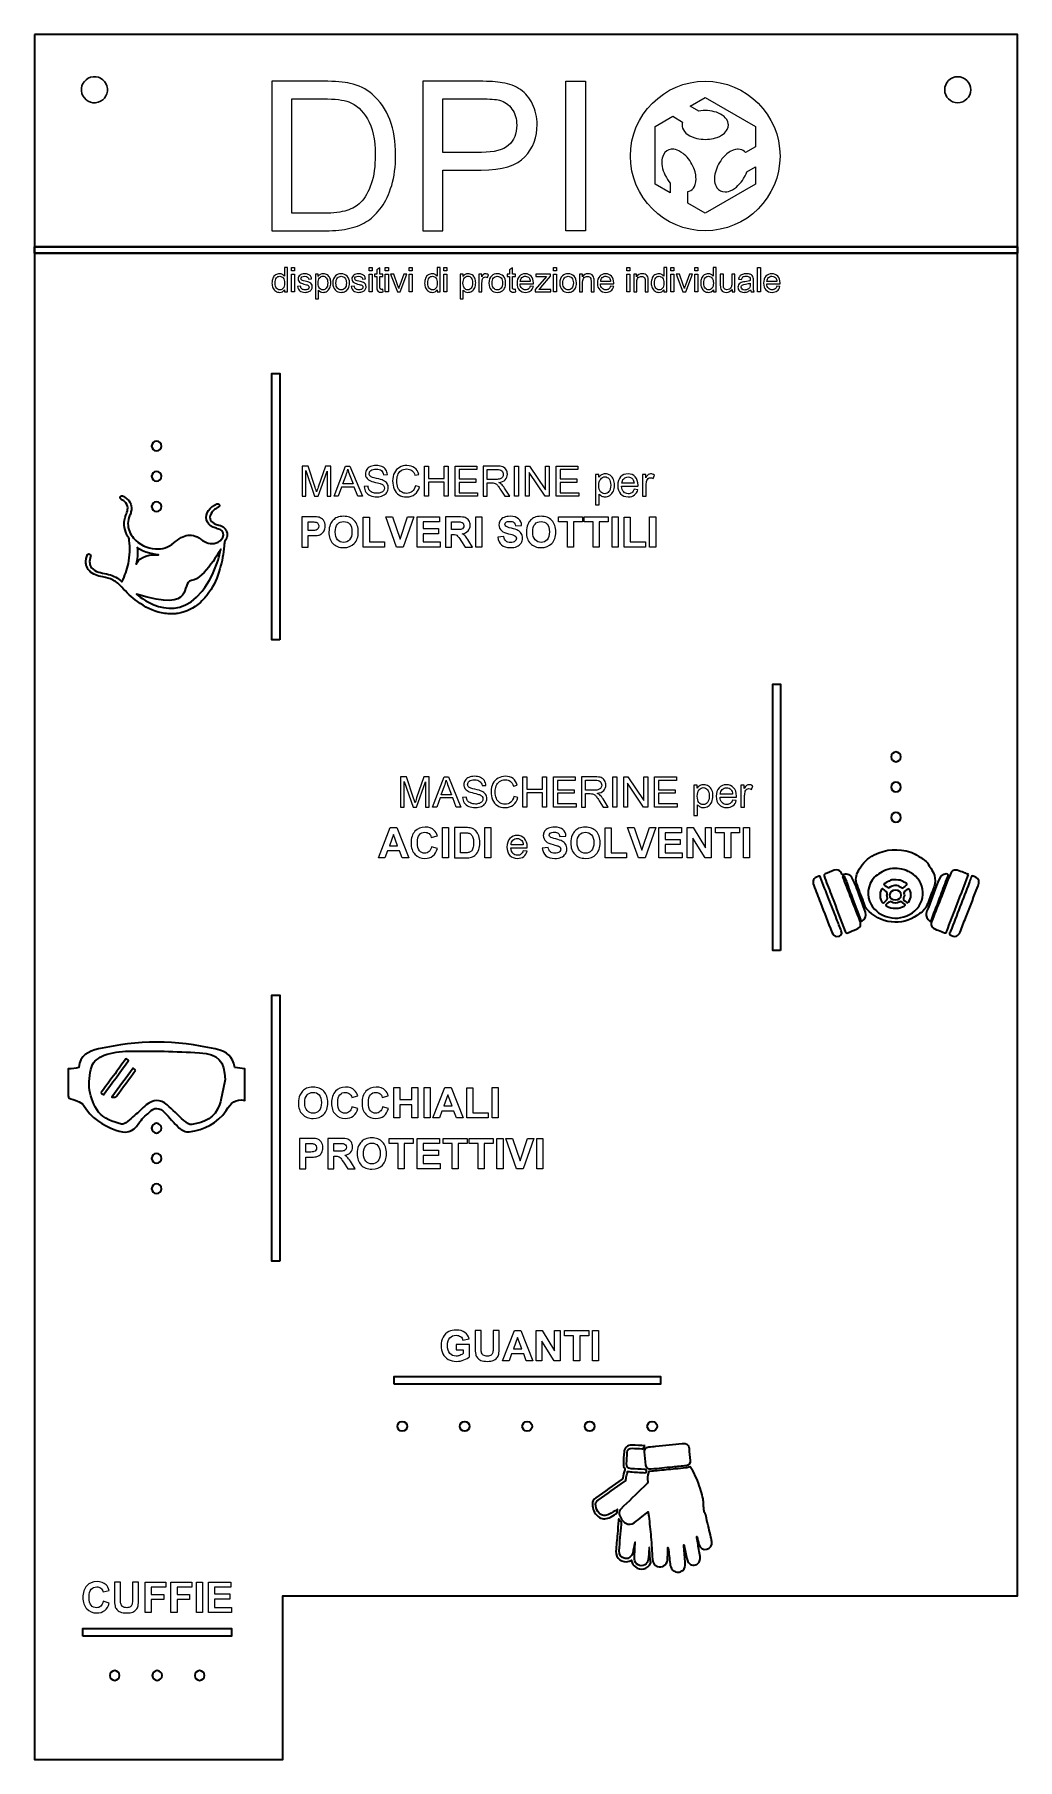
# Model space of a CAD drawing. Header units: inches. Extents: x -366 to -64, y -4 to 526.
import ezdxf

# ---------------------------------------------------------------- set-up
doc = ezdxf.new("R2010")
doc.units = ezdxf.units.IN
doc.header["$MEASUREMENT"] = 0
for name, color, linetype in [('holes', 7, 'Continuous'), ('incisione', 7, 'Continuous'), ('Viewport Boundary', 7, 'Continuous')]:
    doc.layers.add(name, color=color, linetype=linetype)

# ---------------------------------------------------------------- blocks, each defined once
blk = doc.blocks.new('block 2')
at = {"layer": 'holes', "color": 7, "lineweight": 35}
for points in [[(-100.06, 304.16), (-100.06, 303.33), (-100.73, 302.66), (-101.56, 302.66), (-102.39, 302.66), (-103.06, 303.33), (-103.06, 304.16), (-103.06, 304.98), (-102.39, 305.66), (-101.56, 305.66), (-100.73, 305.66), (-100.06, 304.98), (-100.06, 304.16)], [(-100.06, 294.86), (-100.06, 294.03), (-100.73, 293.36), (-101.56, 293.36), (-102.39, 293.36), (-103.06, 294.03), (-103.06, 294.86), (-103.06, 295.68), (-102.39, 296.36), (-101.56, 296.36), (-100.73, 296.36), (-100.06, 295.68), (-100.06, 294.86)], [(-100.06, 285.56), (-100.06, 284.73), (-100.73, 284.06), (-101.56, 284.06), (-102.39, 284.06), (-103.06, 284.73), (-103.06, 285.56), (-103.06, 286.38), (-102.39, 287.06), (-101.56, 287.06), (-100.73, 287.06), (-100.06, 286.38), (-100.06, 285.56)]]:
    blk.add_open_spline(points, degree=3, knots=[0, 0, 0, 0, 1, 1, 1, 2, 2, 2, 3, 3, 3, 4, 4, 4, 4], dxfattribs=at)
blk = doc.blocks.new('block 3')
at = {"layer": 'holes', "color": 7, "lineweight": 35}
for points in [[(-327.25, 399.68), (-327.25, 398.85), (-327.92, 398.18), (-328.75, 398.18), (-329.58, 398.18), (-330.25, 398.85), (-330.25, 399.68), (-330.25, 400.5), (-329.58, 401.18), (-328.75, 401.18), (-327.92, 401.18), (-327.25, 400.5), (-327.25, 399.68)], [(-327.25, 390.38), (-327.25, 389.55), (-327.92, 388.88), (-328.75, 388.88), (-329.58, 388.88), (-330.25, 389.55), (-330.25, 390.38), (-330.25, 391.2), (-329.58, 391.88), (-328.75, 391.88), (-327.92, 391.88), (-327.25, 391.2), (-327.25, 390.38)], [(-327.25, 381.08), (-327.25, 380.25), (-327.92, 379.58), (-328.75, 379.58), (-329.58, 379.58), (-330.25, 380.25), (-330.25, 381.08), (-330.25, 381.9), (-329.58, 382.58), (-328.75, 382.58), (-327.92, 382.58), (-327.25, 381.9), (-327.25, 381.08)]]:
    blk.add_open_spline(points, degree=3, knots=[0, 0, 0, 0, 1, 1, 1, 2, 2, 2, 3, 3, 3, 4, 4, 4, 4], dxfattribs=at)
blk = doc.blocks.new('block 4')
at = {"layer": 'Viewport Boundary', "color": 7, "lineweight": 35}
for points, knots in [([(-178.62, 92.43), (-178.84, 92.14), (-179.04, 91.85), (-179.27, 91.59), (-179.34, 91.51), (-179.5, 91.49), (-179.61, 91.5), (-180.61, 91.55), (-181.61, 91.61), (-182.61, 91.67), (-183.54, 91.72), (-184.07, 91.23), (-184.12, 90.31), (-184.18, 89.18), (-184.26, 88.05), (-184.33, 86.93), (-184.38, 85.97), (-183.91, 85.43), (-182.96, 85.37), (-181.59, 85.29), (-180.22, 85.23), (-178.85, 85.15), (-178.77, 85.15), (-178.68, 85.16), (-178.6, 85.14), (-178.4, 85.07), (-178.16, 84.98), (-178.18, 84.72), (-178.22, 84.24), (-178.34, 84.13), (-178.7, 84.15), (-180.18, 84.23), (-181.66, 84.31), (-183.15, 84.41), (-183.41, 84.42), (-183.66, 84.49), (-183.99, 84.55), (-184.11, 84.1), (-184.25, 83.64), (-184.36, 83.17), (-184.43, 82.88), (-184.48, 82.57), (-184.47, 82.27), (-184.47, 81.87), (-184.64, 81.65), (-184.95, 81.43), (-187.66, 79.54), (-190.35, 77.62), (-193.07, 75.73), (-193.73, 75.27), (-193.97, 74.68), (-193.81, 73.91), (-193.64, 73.08), (-193.32, 72.32), (-192.73, 71.7), (-191.92, 70.85), (-190.8, 70.75), (-189.72, 71.38), (-188.9, 71.86), (-188.06, 72.32), (-187.22, 72.79), (-187.19, 72.81), (-187.15, 72.82), (-187.13, 72.82), (-187.18, 72.46), (-187.22, 72.1), (-187.28, 71.74), (-187.3, 71.67), (-187.38, 71.59), (-187.45, 71.55), (-188.18, 71.13), (-188.9, 70.68), (-189.66, 70.31), (-190.85, 69.73), (-192.02, 69.89), (-193.05, 70.69), (-194.26, 71.64), (-194.79, 72.98), (-194.83, 74.5), (-194.85, 75.3), (-194.46, 75.95), (-193.79, 76.42), (-191.08, 78.32), (-188.38, 80.22), (-185.68, 82.13), (-185.57, 82.21), (-185.48, 82.38), (-185.46, 82.52), (-185.34, 83.36), (-185.2, 84.2), (-184.84, 84.99), (-184.8, 85.08), (-184.83, 85.25), (-184.89, 85.34), (-185.23, 85.79), (-185.33, 86.31), (-185.31, 86.86), (-185.25, 88.08), (-185.19, 89.3), (-185.11, 90.52), (-185.03, 91.79), (-184.03, 92.69), (-182.74, 92.64), (-181.36, 92.59), (-179.98, 92.5), (-178.62, 92.43)], [0, 0, 0, 0, 1, 1, 1, 2, 2, 2, 3, 3, 3, 4, 4, 4, 5, 5, 5, 6, 6, 6, 7, 7, 7, 8, 8, 8, 9, 9, 9, 10, 10, 10, 11, 11, 11, 12, 12, 12, 13, 13, 13, 14, 14, 14, 15, 15, 15, 16, 16, 16, 17, 17, 17, 18, 18, 18, 19, 19, 19, 20, 20, 20, 21, 21, 21, 22, 22, 22, 23, 23, 23, 24, 24, 24, 25, 25, 25, 26, 26, 26, 27, 27, 27, 28, 28, 28, 29, 29, 29, 30, 30, 30, 31, 31, 31, 32, 32, 32, 33, 33, 33, 34, 34, 34, 35, 35, 35, 35]), ([(-178.84, 90.51), (-178.72, 89.15), (-178.58, 87.79), (-178.41, 86.43), (-178.32, 85.6), (-177.62, 85.12), (-176.79, 85.2), (-174.59, 85.43), (-172.39, 85.65), (-170.19, 85.87), (-168.81, 86.01), (-167.42, 86.14), (-166.04, 86.3), (-165.21, 86.39), (-164.69, 87.06), (-164.77, 87.85), (-164.9, 89.08), (-165.04, 90.3), (-165.14, 91.53), (-165.2, 92.31), (-165.5, 92.88), (-166.27, 93.13), (-166.53, 93.13), (-166.78, 93.13), (-167.03, 93.13), (-167.09, 93.11), (-167.15, 93.08), (-167.21, 93.07), (-169.91, 92.8), (-172.61, 92.52), (-175.31, 92.25), (-176.04, 92.17), (-176.76, 92.12), (-177.48, 92.04), (-178.33, 91.95), (-178.91, 91.32), (-178.84, 90.51)], [0, 0, 0, 0, 1, 1, 1, 2, 2, 2, 3, 3, 3, 4, 4, 4, 5, 5, 5, 6, 6, 6, 7, 7, 7, 8, 8, 8, 9, 9, 9, 10, 10, 10, 11, 11, 11, 12, 12, 12, 12]), ([(-168.93, 53.54), (-169.42, 53.71), (-169.89, 53.9), (-170.25, 54.3), (-170.73, 54.83), (-170.88, 55.47), (-170.95, 56.16), (-171.13, 57.78), (-171.33, 59.4), (-171.52, 61.02), (-171.53, 61.06), (-171.54, 61.1), (-171.6, 61.14), (-171.62, 60.54), (-171.65, 59.95), (-171.67, 59.35), (-171.7, 58.66), (-171.72, 57.96), (-171.78, 57.27), (-171.9, 55.76), (-173.45, 54.76), (-174.86, 55.31), (-175.86, 55.7), (-176.32, 56.53), (-176.39, 57.56), (-176.54, 59.84), (-176.65, 62.13), (-176.84, 64.4), (-177.01, 66.52), (-177.27, 68.63), (-177.5, 70.75), (-177.55, 71.18), (-177.62, 71.61), (-177.69, 72.12), (-178.35, 71.59), (-178.95, 71.12), (-179.55, 70.65), (-180.37, 70), (-181.18, 69.35), (-182.01, 68.72), (-182.81, 68.14), (-183.7, 68.16), (-184.52, 68.6), (-185.69, 69.22), (-186.31, 70.28), (-186.58, 71.55), (-186.7, 72.1), (-186.51, 72.56), (-186.11, 72.95), (-183.76, 75.23), (-181.41, 77.51), (-179.06, 79.79), (-178.72, 80.13), (-178.37, 80.47), (-178.01, 80.8), (-177.85, 80.94), (-177.8, 81.1), (-177.82, 81.32), (-177.88, 82.29), (-177.9, 83.26), (-177.63, 84.21), (-177.56, 84.48), (-177.45, 84.54), (-177.16, 84.55), (-176.4, 84.57), (-175.65, 84.66), (-174.89, 84.74), (-173.05, 84.92), (-171.2, 85.1), (-169.36, 85.29), (-168.26, 85.4), (-167.16, 85.49), (-166.06, 85.62), (-165.67, 85.67), (-165.3, 85.84), (-164.83, 85.98), (-164.56, 85.59), (-164.21, 85.15), (-163.94, 84.67), (-162.9, 82.76), (-162.13, 80.73), (-161.48, 78.66), (-161.22, 77.81), (-160.99, 76.96), (-160.81, 76.09), (-160.7, 75.53), (-160.72, 74.94), (-160.68, 74.36), (-160.63, 73.69), (-160.58, 73.02), (-160.53, 72.35), (-160.52, 72.24), (-160.52, 72.12), (-160.46, 72.05), (-160.01, 71.5), (-159.94, 70.81), (-159.79, 70.16), (-159.31, 68.21), (-158.87, 66.25), (-158.41, 64.29), (-158.31, 63.87), (-158.2, 63.45), (-158.12, 63.03), (-157.89, 61.9), (-158.54, 60.88), (-159.65, 60.59), (-160.7, 60.32), (-161.79, 60.95), (-162.1, 62.05), (-162.32, 62.85), (-162.49, 63.67), (-162.68, 64.47), (-162.69, 64.51), (-162.71, 64.54), (-162.77, 64.57), (-162.67, 63.91), (-162.57, 63.25), (-162.46, 62.59), (-162.23, 61.19), (-161.98, 59.79), (-161.76, 58.38), (-161.62, 57.56), (-161.77, 56.8), (-162.41, 56.21), (-163.27, 55.41), (-164.65, 55.56), (-165.3, 56.56), (-165.54, 56.92), (-165.71, 57.35), (-165.8, 57.77), (-166.09, 59.06), (-166.33, 60.37), (-166.59, 61.67), (-166.61, 61.76), (-166.64, 61.85), (-166.73, 61.93), (-166.72, 61.69), (-166.71, 61.45), (-166.69, 61.21), (-166.56, 59.6), (-166.43, 58), (-166.29, 56.39), (-166.21, 55.51), (-166.38, 54.71), (-167.08, 54.13), (-167.39, 53.88), (-167.8, 53.73), (-168.17, 53.54), (-168.42, 53.54), (-168.68, 53.54), (-168.93, 53.54)], [0, 0, 0, 0, 1, 1, 1, 2, 2, 2, 3, 3, 3, 4, 4, 4, 5, 5, 5, 6, 6, 6, 7, 7, 7, 8, 8, 8, 9, 9, 9, 10, 10, 10, 11, 11, 11, 12, 12, 12, 13, 13, 13, 14, 14, 14, 15, 15, 15, 16, 16, 16, 17, 17, 17, 18, 18, 18, 19, 19, 19, 20, 20, 20, 21, 21, 21, 22, 22, 22, 23, 23, 23, 24, 24, 24, 25, 25, 25, 26, 26, 26, 27, 27, 27, 28, 28, 28, 29, 29, 29, 30, 30, 30, 31, 31, 31, 32, 32, 32, 33, 33, 33, 34, 34, 34, 35, 35, 35, 36, 36, 36, 37, 37, 37, 38, 38, 38, 39, 39, 39, 40, 40, 40, 41, 41, 41, 42, 42, 42, 43, 43, 43, 44, 44, 44, 45, 45, 45, 46, 46, 46, 47, 47, 47, 48, 48, 48, 49, 49, 49, 50, 50, 50, 50]), ([(-177.28, 61.18), (-177.21, 60.05), (-177.15, 58.91), (-177.07, 57.78), (-177.04, 57.4), (-176.96, 57.03), (-176.9, 56.66), (-176.89, 56.59), (-176.86, 56.5), (-176.89, 56.45), (-177.86, 54.43), (-180.09, 54), (-181.62, 55.16), (-182.22, 55.62), (-182.6, 56.22), (-182.78, 56.95), (-182.8, 57.03), (-182.83, 57.11), (-182.86, 57.21), (-183.1, 57.11), (-183.32, 57.01), (-183.54, 56.94), (-185.61, 56.26), (-187.72, 57.84), (-187.59, 60.02), (-187.49, 61.79), (-187.28, 63.56), (-187.13, 65.34), (-187.02, 66.71), (-186.93, 68.09), (-186.83, 69.46), (-186.82, 69.63), (-186.8, 69.79), (-186.72, 69.96), (-186.52, 69.67), (-186.36, 69.35), (-186.12, 69.09), (-185.88, 68.83), (-185.88, 68.57), (-185.91, 68.26), (-186.15, 65.55), (-186.38, 62.85), (-186.61, 60.14), (-186.72, 58.95), (-185.91, 57.91), (-184.78, 57.76), (-183.69, 57.62), (-182.64, 58.41), (-182.4, 59.56), (-182.2, 60.54), (-182.02, 61.53), (-181.83, 62.51), (-181.81, 62.61), (-181.78, 62.7), (-181.7, 62.79), (-181.73, 62.03), (-181.77, 61.26), (-181.8, 60.5), (-181.84, 59.53), (-181.91, 58.56), (-181.89, 57.59), (-181.84, 55.98), (-180.11, 55), (-178.74, 55.8), (-178.11, 56.16), (-177.73, 56.73), (-177.66, 57.45), (-177.55, 58.55), (-177.49, 59.66), (-177.4, 60.76), (-177.39, 60.91), (-177.37, 61.05), (-177.35, 61.19), (-177.33, 61.19), (-177.3, 61.19), (-177.28, 61.18)], [0, 0, 0, 0, 1, 1, 1, 2, 2, 2, 3, 3, 3, 4, 4, 4, 5, 5, 5, 6, 6, 6, 7, 7, 7, 8, 8, 8, 9, 9, 9, 10, 10, 10, 11, 11, 11, 12, 12, 12, 13, 13, 13, 14, 14, 14, 15, 15, 15, 16, 16, 16, 17, 17, 17, 18, 18, 18, 19, 19, 19, 20, 20, 20, 21, 21, 21, 22, 22, 22, 23, 23, 23, 24, 24, 24, 25, 25, 25, 25])]:
    blk.add_open_spline(points, degree=3, knots=knots, dxfattribs=at)
blk = doc.blocks.new('block 5')
at = {"layer": 'Viewport Boundary', "color": 7, "lineweight": 35}
for points, knots in [([(-90.49, 269.37), (-91.27, 270.51), (-91.82, 271.82), (-93.07, 272.67), (-93.94, 273.27), (-96.34, 274.66), (-97.01, 274.86), (-100.86, 276.05), (-104.58, 275.89), (-108.21, 274.03), (-110.2, 273.01), (-111.74, 271.53), (-112.81, 269.6), (-113.53, 268.31), (-114.2, 266.91), (-113.67, 265.37), (-112.99, 263.44), (-112.24, 261.53), (-111.48, 259.62), (-111.19, 258.88), (-111.12, 258), (-110.57, 257.41), (-108.49, 255.21), (-106.01, 253.72), (-102.93, 253.4), (-100.07, 253.1), (-97.47, 253.79), (-95.09, 255.41), (-94.03, 256.13), (-92.9, 256.88), (-92.31, 258), (-91.54, 259.46), (-91.14, 261.1), (-90.46, 262.61), (-89.44, 264.89), (-89.01, 267.18), (-90.49, 269.37)], [0, 0, 0, 0, 1, 1, 1, 2, 2, 2, 3, 3, 3, 4, 4, 4, 5, 5, 5, 6, 6, 6, 7, 7, 7, 8, 8, 8, 9, 9, 9, 10, 10, 10, 11, 11, 11, 12, 12, 12, 12]), ([(-96.51, 256.22), (-100.99, 253.06), (-106.96, 254.85), (-109.17, 258.74), (-110.72, 261.47), (-110.29, 264.78), (-108.14, 267.17), (-107.42, 267.96), (-105.09, 269.22), (-104.77, 269.34), (-102.8, 270.04), (-100.99, 270.03), (-98.96, 269.46), (-97.98, 269.06), (-97.41, 268.78), (-97.18, 268.66), (-92.23, 265.99), (-91.9, 259.46), (-96.51, 256.22)], [0, 0, 0, 0, 1, 1, 1, 2, 2, 2, 3, 3, 3, 4, 4, 4, 5, 5, 5, 6, 6, 6, 6])]:
    blk.add_open_spline(points, degree=3, knots=knots, dxfattribs=at)
blk = doc.blocks.new('block 6')
at = {"layer": 'Viewport Boundary', "color": 7, "lineweight": 35}
for points, knots in [([(-307.07, 372.93), (-307.36, 374.32), (-308.27, 375.05), (-309.58, 375.39), (-310.06, 375.51), (-310.56, 375.64), (-311, 375.86), (-312.45, 376.58), (-312.76, 377.95), (-311.8, 379.26), (-311.46, 379.73), (-311.04, 380.1), (-310.56, 380.41), (-310.29, 380.58), (-310.02, 380.73), (-309.75, 380.89), (-309.42, 381.09), (-309.32, 381.37), (-309.47, 381.66), (-309.62, 381.95), (-309.93, 382.05), (-310.27, 381.89), (-311.26, 381.42), (-312.13, 380.8), (-312.77, 379.89), (-314.13, 377.96), (-313.55, 375.75), (-311.4, 374.76), (-310.95, 374.55), (-310.46, 374.44), (-309.98, 374.28), (-309.72, 374.2), (-309.44, 374.14), (-309.2, 374.02), (-308.27, 373.56), (-307.92, 372.56), (-308.38, 371.62), (-308.8, 370.74), (-309.54, 370.22), (-310.44, 369.92), (-311.26, 369.65), (-312.08, 369.66), (-312.91, 369.87), (-313.53, 370.04), (-314.09, 370.34), (-314.62, 370.7), (-314.98, 370.96), (-315.33, 371.24), (-315.71, 371.46), (-316.08, 371.68), (-316.48, 371.85), (-316.87, 372.01), (-318.38, 372.64), (-319.79, 372.28), (-321.15, 371.54), (-321.99, 371.09), (-322.75, 370.53), (-323.47, 369.91), (-325.1, 368.52), (-327.01, 367.95), (-329.11, 368.1), (-331.77, 368.3), (-334.02, 369.36), (-335.78, 371.38), (-336.9, 372.67), (-337.54, 374.16), (-337.52, 375.9), (-337.51, 376.7), (-337.31, 377.45), (-337.01, 378.18), (-336.85, 378.59), (-336.69, 379), (-336.6, 379.42), (-336.2, 381.23), (-336.61, 382.65), (-338.3, 383.87), (-338.58, 384.07), (-338.89, 384.23), (-339.18, 384.42), (-339.18, 384.42), (-339.52, 384.42), (-339.52, 384.42), (-339.64, 384.3), (-339.8, 384.19), (-339.88, 384.05), (-340.02, 383.78), (-339.88, 383.48), (-339.57, 383.31), (-339.04, 383.01), (-338.54, 382.67), (-338.16, 382.18), (-337.7, 381.59), (-337.54, 380.93), (-337.62, 380.19), (-337.69, 379.58), (-337.92, 379.01), (-338.15, 378.44), (-338.97, 376.4), (-338.85, 374.4), (-337.85, 372.44), (-337.72, 372.18), (-337.58, 371.91), (-337.4, 371.68), (-337.16, 371.38), (-337.15, 371.04), (-337.11, 370.7), (-336.84, 368.31), (-336.9, 365.93), (-337.41, 363.56), (-337.82, 361.64), (-338.5, 359.82), (-339.33, 358.04), (-339.34, 358.02), (-339.35, 358), (-339.38, 357.96), (-339.52, 358.08), (-339.65, 358.2), (-339.78, 358.32), (-341.01, 359.42), (-342.49, 360.03), (-344.09, 360.37), (-344.9, 360.55), (-345.72, 360.71), (-346.52, 360.93), (-347.38, 361.16), (-348.14, 361.6), (-348.71, 362.29), (-349.03, 362.68), (-349.23, 363.15), (-349.28, 363.68), (-349.35, 364.38), (-349.22, 365.04), (-349.01, 365.7), (-348.9, 366.03), (-349.02, 366.32), (-349.3, 366.45), (-349.62, 366.6), (-349.98, 366.45), (-350.09, 366.09), (-350.22, 365.64), (-350.31, 365.19), (-350.42, 364.73), (-350.43, 364.68), (-350.44, 364.63), (-350.46, 364.57), (-350.46, 364.57), (-350.46, 363.64), (-350.46, 363.64), (-350.42, 363.45), (-350.38, 363.26), (-350.33, 363.07), (-350.16, 362.44), (-349.87, 361.86), (-349.42, 361.38), (-348.31, 360.18), (-346.84, 359.73), (-345.3, 359.44), (-344.2, 359.24), (-343.12, 358.99), (-342.1, 358.5), (-341.05, 357.99), (-340.22, 357.2), (-339.45, 356.35), (-337.98, 354.71), (-336.4, 353.19), (-334.62, 351.88), (-332.37, 350.24), (-329.94, 348.98), (-327.19, 348.4), (-326.53, 348.26), (-325.85, 348.21), (-325.18, 348.11), (-325.11, 348.1), (-325.04, 348.09), (-324.97, 348.08), (-324.97, 348.08), (-323.49, 348.08), (-323.49, 348.08), (-323.06, 348.13), (-322.63, 348.17), (-322.21, 348.24), (-319.56, 348.65), (-317.26, 349.81), (-315.29, 351.62), (-314.65, 352.2), (-314.08, 352.85), (-313.5, 353.5), (-313.18, 353.87), (-312.92, 354.3), (-312.64, 354.7), (-311.06, 356.88), (-310.05, 359.33), (-309.29, 361.9), (-308.61, 364.22), (-308.18, 366.6), (-307.96, 369.02), (-307.93, 369.38), (-307.91, 369.74), (-307.87, 370.1), (-307.86, 370.21), (-307.83, 370.34), (-307.76, 370.43), (-307.41, 370.91), (-307.16, 371.43), (-307.07, 372.02), (-307.06, 372.04), (-307.05, 372.06), (-307.04, 372.08), (-307.04, 372.08), (-307.04, 372.88), (-307.04, 372.88), (-307.05, 372.9), (-307.07, 372.91), (-307.07, 372.93)], [0, 0, 0, 0, 1, 1, 1, 2, 2, 2, 3, 3, 3, 4, 4, 4, 5, 5, 5, 6, 6, 6, 7, 7, 7, 8, 8, 8, 9, 9, 9, 10, 10, 10, 11, 11, 11, 12, 12, 12, 13, 13, 13, 14, 14, 14, 15, 15, 15, 16, 16, 16, 17, 17, 17, 18, 18, 18, 19, 19, 19, 20, 20, 20, 21, 21, 21, 22, 22, 22, 23, 23, 23, 24, 24, 24, 25, 25, 25, 26, 26, 26, 27, 27, 27, 28, 28, 28, 29, 29, 29, 30, 30, 30, 31, 31, 31, 32, 32, 32, 33, 33, 33, 34, 34, 34, 35, 35, 35, 36, 36, 36, 37, 37, 37, 38, 38, 38, 39, 39, 39, 40, 40, 40, 41, 41, 41, 42, 42, 42, 43, 43, 43, 44, 44, 44, 45, 45, 45, 46, 46, 46, 47, 47, 47, 48, 48, 48, 49, 49, 49, 50, 50, 50, 51, 51, 51, 52, 52, 52, 53, 53, 53, 54, 54, 54, 55, 55, 55, 56, 56, 56, 57, 57, 57, 58, 58, 58, 59, 59, 59, 60, 60, 60, 61, 61, 61, 62, 62, 62, 63, 63, 63, 64, 64, 64, 65, 65, 65, 66, 66, 66, 67, 67, 67, 68, 68, 68, 69, 69, 69, 70, 70, 70, 71, 71, 71, 71]), ([(-334.71, 368.59), (-333.22, 366.89), (-328.18, 366.25), (-328.18, 366.25), (-332.51, 366.61), (-334.3, 364.78), (-335.03, 363.34), (-334.7, 364.67), (-334.37, 366.65), (-334.71, 368.59)], [0, 0, 0, 0, 1, 1, 1, 2, 2, 2, 3, 3, 3, 3]), ([(-314.76, 355.07), (-323.49, 343.89), (-334.92, 354.13), (-334.92, 354.13), (-315.91, 348.23), (-321.87, 357.8), (-317.97, 358.35), (-314.06, 358.89), (-309.02, 367.97), (-309.02, 367.97), (-309.02, 367.97), (-310.09, 361.04), (-314.76, 355.07)], [0, 0, 0, 0, 1, 1, 1, 2, 2, 2, 3, 3, 3, 4, 4, 4, 4])]:
    blk.add_open_spline(points, degree=3, knots=knots, dxfattribs=at)
blk = doc.blocks.new('block 7')
at = {"layer": 'incisione', "color": 7, "lineweight": 9}
for points in [[(-255.88, 193.18), (-255.88, 202.49), (-254, 202.49), (-254, 198.82), (-250.32, 198.82), (-250.32, 202.49), (-248.44, 202.49), (-248.44, 193.18), (-250.32, 193.18), (-250.32, 197.25), (-254, 197.25), (-254, 193.18), (-255.88, 193.18)], [(-246.56, 193.18), (-246.56, 202.49), (-244.68, 202.49), (-244.68, 193.18), (-246.56, 193.18)], [(-234.5, 193.18), (-236.54, 193.18), (-237.35, 195.3), (-241.07, 195.3), (-241.84, 193.18), (-243.83, 193.18), (-240.21, 202.49), (-238.22, 202.49), (-234.5, 193.18)], [(-233.45, 193.18), (-233.45, 202.41), (-231.57, 202.41), (-231.57, 194.75), (-226.9, 194.75), (-226.9, 193.18), (-233.45, 193.18)], [(-225.62, 193.18), (-225.62, 202.49), (-223.74, 202.49), (-223.74, 193.18), (-225.62, 193.18)], [(-237.96, 196.86), (-239.24, 200.32), (-240.49, 196.86), (-237.96, 196.86)], [(-254.51, 177.58), (-254.51, 185.31), (-257.27, 185.31), (-257.27, 186.89), (-249.88, 186.89), (-249.88, 185.31), (-252.63, 185.31), (-252.63, 177.58), (-254.51, 177.58)], [(-248.66, 177.58), (-248.66, 186.89), (-241.76, 186.89), (-241.76, 185.31), (-246.79, 185.31), (-246.79, 183.25), (-242.11, 183.25), (-242.11, 181.68), (-246.79, 181.68), (-246.79, 179.15), (-241.59, 179.15), (-241.59, 177.58), (-248.66, 177.58)], [(-237.9, 177.58), (-237.9, 185.31), (-240.66, 185.31), (-240.66, 186.89), (-233.26, 186.89), (-233.26, 185.31), (-236.02, 185.31), (-236.02, 177.58), (-237.9, 177.58)], [(-229.96, 177.58), (-229.96, 185.31), (-232.72, 185.31), (-232.72, 186.89), (-225.32, 186.89), (-225.32, 185.31), (-228.08, 185.31), (-228.08, 177.58), (-229.96, 177.58)], [(-224.17, 177.58), (-224.17, 186.89), (-222.29, 186.89), (-222.29, 177.58), (-224.17, 177.58)], [(-218.13, 177.58), (-221.45, 186.89), (-219.41, 186.89), (-217.06, 180), (-214.78, 186.89), (-212.79, 186.89), (-216.12, 177.58), (-218.13, 177.58)], [(-211.89, 177.58), (-211.89, 186.89), (-210.01, 186.89), (-210.01, 177.58), (-211.89, 177.58)]]:
    blk.add_lwpolyline(points, dxfattribs=at)
for points, knots in [([(-285.16, 197.78), (-285.16, 198.73), (-285.02, 199.52), (-284.73, 200.16), (-284.52, 200.64), (-284.23, 201.06), (-283.87, 201.44), (-283.5, 201.82), (-283.1, 202.1), (-282.66, 202.28), (-282.08, 202.52), (-281.41, 202.65), (-280.66, 202.65), (-279.29, 202.65), (-278.19, 202.22), (-277.37, 201.37), (-276.54, 200.52), (-276.13, 199.34), (-276.13, 197.82), (-276.13, 196.32), (-276.54, 195.14), (-277.36, 194.3), (-278.17, 193.45), (-279.26, 193.02), (-280.63, 193.02), (-282.02, 193.02), (-283.12, 193.45), (-283.93, 194.29), (-284.75, 195.13), (-285.16, 196.3), (-285.16, 197.78)], [0, 0, 0, 0, 1, 1, 1, 2, 2, 2, 3, 3, 3, 4, 4, 4, 5, 5, 5, 6, 6, 6, 7, 7, 7, 8, 8, 8, 9, 9, 9, 10, 10, 10, 10]), ([(-268.71, 196.6), (-268.71, 196.6), (-266.89, 196.03), (-266.89, 196.03), (-267.17, 195.01), (-267.63, 194.26), (-268.28, 193.76), (-268.93, 193.27), (-269.76, 193.02), (-270.75, 193.02), (-271.99, 193.02), (-273.01, 193.45), (-273.8, 194.29), (-274.6, 195.13), (-274.99, 196.29), (-274.99, 197.75), (-274.99, 199.3), (-274.59, 200.5), (-273.79, 201.36), (-273, 202.22), (-271.94, 202.65), (-270.64, 202.65), (-269.5, 202.65), (-268.58, 202.31), (-267.87, 201.64), (-267.44, 201.24), (-267.13, 200.67), (-266.91, 199.92), (-266.91, 199.92), (-268.77, 199.48), (-268.77, 199.48), (-268.88, 199.96), (-269.11, 200.34), (-269.46, 200.62), (-269.81, 200.9), (-270.24, 201.04), (-270.74, 201.04), (-271.43, 201.04), (-271.98, 200.79), (-272.41, 200.3), (-272.84, 199.8), (-273.06, 199), (-273.06, 197.89), (-273.06, 196.72), (-272.85, 195.88), (-272.42, 195.38), (-272, 194.88), (-271.45, 194.63), (-270.77, 194.63), (-270.27, 194.63), (-269.84, 194.79), (-269.48, 195.11), (-269.13, 195.42), (-268.87, 195.92), (-268.71, 196.6)], [0, 0, 0, 0, 1, 1, 1, 2, 2, 2, 3, 3, 3, 4, 4, 4, 5, 5, 5, 6, 6, 6, 7, 7, 7, 8, 8, 8, 9, 9, 9, 10, 10, 10, 11, 11, 11, 12, 12, 12, 13, 13, 13, 14, 14, 14, 15, 15, 15, 16, 16, 16, 17, 17, 17, 18, 18, 18, 18]), ([(-259.32, 196.6), (-259.32, 196.6), (-257.5, 196.03), (-257.5, 196.03), (-257.78, 195.01), (-258.24, 194.26), (-258.89, 193.76), (-259.54, 193.27), (-260.37, 193.02), (-261.37, 193.02), (-262.6, 193.02), (-263.62, 193.45), (-264.41, 194.29), (-265.21, 195.13), (-265.61, 196.29), (-265.61, 197.75), (-265.61, 199.3), (-265.21, 200.5), (-264.41, 201.36), (-263.61, 202.22), (-262.56, 202.65), (-261.25, 202.65), (-260.11, 202.65), (-259.19, 202.31), (-258.48, 201.64), (-258.05, 201.24), (-257.74, 200.67), (-257.53, 199.92), (-257.53, 199.92), (-259.39, 199.48), (-259.39, 199.48), (-259.5, 199.96), (-259.73, 200.34), (-260.07, 200.62), (-260.42, 200.9), (-260.85, 201.04), (-261.35, 201.04), (-262.04, 201.04), (-262.6, 200.79), (-263.03, 200.3), (-263.46, 199.8), (-263.67, 199), (-263.67, 197.89), (-263.67, 196.72), (-263.46, 195.88), (-263.04, 195.38), (-262.61, 194.88), (-262.06, 194.63), (-261.39, 194.63), (-260.89, 194.63), (-260.46, 194.79), (-260.1, 195.11), (-259.74, 195.42), (-259.48, 195.92), (-259.32, 196.6)], [0, 0, 0, 0, 1, 1, 1, 2, 2, 2, 3, 3, 3, 4, 4, 4, 5, 5, 5, 6, 6, 6, 7, 7, 7, 8, 8, 8, 9, 9, 9, 10, 10, 10, 11, 11, 11, 12, 12, 12, 13, 13, 13, 14, 14, 14, 15, 15, 15, 16, 16, 16, 17, 17, 17, 18, 18, 18, 18]), ([(-283.22, 197.84), (-283.22, 196.79), (-282.98, 195.99), (-282.49, 195.44), (-282, 194.9), (-281.39, 194.63), (-280.64, 194.63), (-279.89, 194.63), (-279.27, 194.9), (-278.79, 195.44), (-278.31, 195.98), (-278.07, 196.79), (-278.07, 197.87), (-278.07, 198.93), (-278.31, 199.73), (-278.77, 200.25), (-279.24, 200.78), (-279.86, 201.04), (-280.64, 201.04), (-281.41, 201.04), (-282.04, 200.77), (-282.51, 200.24), (-282.98, 199.71), (-283.22, 198.91), (-283.22, 197.84)], [0, 0, 0, 0, 1, 1, 1, 2, 2, 2, 3, 3, 3, 4, 4, 4, 5, 5, 5, 6, 6, 6, 7, 7, 7, 8, 8, 8, 8]), ([(-284.78, 177.58), (-284.78, 177.58), (-284.78, 186.89), (-284.78, 186.89), (-284.78, 186.89), (-281.76, 186.89), (-281.76, 186.89), (-280.62, 186.89), (-279.87, 186.84), (-279.53, 186.75), (-278.99, 186.61), (-278.55, 186.3), (-278.19, 185.84), (-277.83, 185.37), (-277.65, 184.77), (-277.65, 184.02), (-277.65, 183.45), (-277.75, 182.97), (-277.96, 182.58), (-278.17, 182.19), (-278.43, 181.89), (-278.75, 181.67), (-279.07, 181.44), (-279.39, 181.3), (-279.72, 181.23), (-280.17, 181.14), (-280.82, 181.09), (-281.67, 181.09), (-281.67, 181.09), (-282.9, 181.09), (-282.9, 181.09), (-282.9, 181.09), (-282.9, 177.58), (-282.9, 177.58), (-282.9, 177.58), (-284.78, 177.58), (-284.78, 177.58)], [0, 0, 0, 0, 1, 1, 1, 2, 2, 2, 3, 3, 3, 4, 4, 4, 5, 5, 5, 6, 6, 6, 7, 7, 7, 8, 8, 8, 9, 9, 9, 10, 10, 10, 11, 11, 11, 12, 12, 12, 12]), ([(-276.1, 177.58), (-276.1, 177.58), (-276.1, 186.89), (-276.1, 186.89), (-276.1, 186.89), (-272.14, 186.89), (-272.14, 186.89), (-271.15, 186.89), (-270.43, 186.8), (-269.98, 186.64), (-269.53, 186.47), (-269.17, 186.17), (-268.89, 185.74), (-268.62, 185.32), (-268.49, 184.83), (-268.49, 184.28), (-268.49, 183.58), (-268.69, 183), (-269.1, 182.55), (-269.51, 182.09), (-270.13, 181.81), (-270.94, 181.69), (-270.54, 181.45), (-270.2, 181.19), (-269.94, 180.91), (-269.67, 180.62), (-269.32, 180.12), (-268.87, 179.4), (-268.87, 179.4), (-267.73, 177.58), (-267.73, 177.58), (-267.73, 177.58), (-269.98, 177.58), (-269.98, 177.58), (-269.98, 177.58), (-271.34, 179.61), (-271.34, 179.61), (-271.82, 180.33), (-272.15, 180.79), (-272.33, 180.97), (-272.51, 181.16), (-272.69, 181.29), (-272.89, 181.36), (-273.09, 181.43), (-273.41, 181.47), (-273.84, 181.47), (-273.84, 181.47), (-274.22, 181.47), (-274.22, 181.47), (-274.22, 181.47), (-274.22, 177.58), (-274.22, 177.58), (-274.22, 177.58), (-276.1, 177.58), (-276.1, 177.58)], [0, 0, 0, 0, 1, 1, 1, 2, 2, 2, 3, 3, 3, 4, 4, 4, 5, 5, 5, 6, 6, 6, 7, 7, 7, 8, 8, 8, 9, 9, 9, 10, 10, 10, 11, 11, 11, 12, 12, 12, 13, 13, 13, 14, 14, 14, 15, 15, 15, 16, 16, 16, 17, 17, 17, 18, 18, 18, 18]), ([(-267.1, 182.18), (-267.1, 183.13), (-266.96, 183.92), (-266.67, 184.56), (-266.46, 185.04), (-266.17, 185.46), (-265.81, 185.84), (-265.44, 186.22), (-265.04, 186.5), (-264.6, 186.68), (-264.02, 186.92), (-263.36, 187.05), (-262.6, 187.05), (-261.23, 187.05), (-260.13, 186.62), (-259.31, 185.77), (-258.48, 184.92), (-258.07, 183.74), (-258.07, 182.22), (-258.07, 180.72), (-258.48, 179.54), (-259.3, 178.7), (-260.11, 177.85), (-261.21, 177.42), (-262.57, 177.42), (-263.96, 177.42), (-265.06, 177.85), (-265.87, 178.69), (-266.69, 179.53), (-267.1, 180.7), (-267.1, 182.18)], [0, 0, 0, 0, 1, 1, 1, 2, 2, 2, 3, 3, 3, 4, 4, 4, 5, 5, 5, 6, 6, 6, 7, 7, 7, 8, 8, 8, 9, 9, 9, 10, 10, 10, 10]), ([(-282.9, 185.31), (-282.9, 185.31), (-282.9, 182.67), (-282.9, 182.67), (-282.9, 182.67), (-281.87, 182.67), (-281.87, 182.67), (-281.13, 182.67), (-280.63, 182.72), (-280.38, 182.82), (-280.13, 182.92), (-279.94, 183.07), (-279.8, 183.28), (-279.65, 183.48), (-279.58, 183.72), (-279.58, 184), (-279.58, 184.34), (-279.68, 184.62), (-279.88, 184.84), (-280.08, 185.06), (-280.33, 185.19), (-280.64, 185.25), (-280.86, 185.29), (-281.31, 185.31), (-281.99, 185.31), (-281.99, 185.31), (-282.9, 185.31), (-282.9, 185.31)], [0, 0, 0, 0, 1, 1, 1, 2, 2, 2, 3, 3, 3, 4, 4, 4, 5, 5, 5, 6, 6, 6, 7, 7, 7, 8, 8, 8, 9, 9, 9, 9]), ([(-274.22, 182.95), (-274.22, 182.95), (-272.83, 182.95), (-272.83, 182.95), (-271.93, 182.95), (-271.37, 182.99), (-271.14, 183.07), (-270.92, 183.14), (-270.74, 183.27), (-270.61, 183.46), (-270.49, 183.65), (-270.42, 183.88), (-270.42, 184.16), (-270.42, 184.47), (-270.51, 184.72), (-270.68, 184.92), (-270.84, 185.11), (-271.08, 185.23), (-271.38, 185.28), (-271.54, 185.3), (-271.99, 185.31), (-272.75, 185.31), (-272.75, 185.31), (-274.22, 185.31), (-274.22, 185.31), (-274.22, 185.31), (-274.22, 182.95), (-274.22, 182.95)], [0, 0, 0, 0, 1, 1, 1, 2, 2, 2, 3, 3, 3, 4, 4, 4, 5, 5, 5, 6, 6, 6, 7, 7, 7, 8, 8, 8, 9, 9, 9, 9]), ([(-265.16, 182.24), (-265.16, 181.19), (-264.92, 180.39), (-264.43, 179.84), (-263.95, 179.3), (-263.33, 179.03), (-262.58, 179.03), (-261.83, 179.03), (-261.21, 179.3), (-260.73, 179.84), (-260.25, 180.38), (-260.01, 181.19), (-260.01, 182.27), (-260.01, 183.33), (-260.25, 184.13), (-260.72, 184.65), (-261.18, 185.18), (-261.8, 185.44), (-262.58, 185.44), (-263.35, 185.44), (-263.98, 185.17), (-264.45, 184.64), (-264.93, 184.11), (-265.16, 183.31), (-265.16, 182.24)], [0, 0, 0, 0, 1, 1, 1, 2, 2, 2, 3, 3, 3, 4, 4, 4, 5, 5, 5, 6, 6, 6, 7, 7, 7, 8, 8, 8, 8])]:
    blk.add_open_spline(points, degree=3, knots=knots, dxfattribs=at)
blk = doc.blocks.new('block 8')
at = {"layer": 'incisione', "color": 7, "lineweight": 9}
for points in [[(-213.09, 118.52), (-215.13, 118.52), (-215.94, 120.63), (-219.66, 120.63), (-220.43, 118.52), (-222.42, 118.52), (-218.8, 127.82), (-216.81, 127.82), (-213.09, 118.52)], [(-212.07, 118.52), (-212.07, 127.82), (-210.24, 127.82), (-206.43, 121.61), (-206.43, 127.82), (-204.69, 127.82), (-204.69, 118.52), (-206.57, 118.52), (-210.32, 124.58), (-210.32, 118.52), (-212.07, 118.52)], [(-200.61, 118.52), (-200.61, 126.25), (-203.37, 126.25), (-203.37, 127.82), (-195.97, 127.82), (-195.97, 126.25), (-198.73, 126.25), (-198.73, 118.52), (-200.61, 118.52)], [(-194.82, 118.52), (-194.82, 127.82), (-192.94, 127.82), (-192.94, 118.52), (-194.82, 118.52)], [(-216.55, 122.2), (-217.83, 125.65), (-219.08, 122.2), (-216.55, 122.2)]]:
    blk.add_lwpolyline(points, dxfattribs=at)
for points, knots in [([(-236.65, 121.94), (-236.65, 121.94), (-236.65, 123.5), (-236.65, 123.5), (-236.65, 123.5), (-232.6, 123.5), (-232.6, 123.5), (-232.6, 123.5), (-232.6, 119.8), (-232.6, 119.8), (-232.99, 119.42), (-233.56, 119.08), (-234.31, 118.79), (-235.06, 118.5), (-235.81, 118.36), (-236.58, 118.36), (-237.55, 118.36), (-238.4, 118.56), (-239.12, 118.97), (-239.85, 119.38), (-240.39, 119.96), (-240.76, 120.72), (-241.12, 121.48), (-241.3, 122.31), (-241.3, 123.2), (-241.3, 124.17), (-241.1, 125.03), (-240.69, 125.78), (-240.29, 126.54), (-239.69, 127.11), (-238.91, 127.52), (-238.31, 127.83), (-237.57, 127.98), (-236.68, 127.98), (-235.52, 127.98), (-234.62, 127.74), (-233.97, 127.25), (-233.32, 126.77), (-232.91, 126.1), (-232.72, 125.24), (-232.72, 125.24), (-234.59, 124.9), (-234.59, 124.9), (-234.72, 125.35), (-234.96, 125.71), (-235.32, 125.98), (-235.69, 126.24), (-236.14, 126.37), (-236.68, 126.37), (-237.5, 126.37), (-238.15, 126.11), (-238.64, 125.59), (-239.12, 125.07), (-239.36, 124.3), (-239.36, 123.28), (-239.36, 122.17), (-239.12, 121.34), (-238.63, 120.79), (-238.14, 120.24), (-237.49, 119.96), (-236.7, 119.96), (-236.31, 119.96), (-235.91, 120.04), (-235.52, 120.19), (-235.12, 120.35), (-234.78, 120.54), (-234.5, 120.76), (-234.5, 120.76), (-234.5, 121.94), (-234.5, 121.94), (-234.5, 121.94), (-236.65, 121.94), (-236.65, 121.94)], [0, 0, 0, 0, 1, 1, 1, 2, 2, 2, 3, 3, 3, 4, 4, 4, 5, 5, 5, 6, 6, 6, 7, 7, 7, 8, 8, 8, 9, 9, 9, 10, 10, 10, 11, 11, 11, 12, 12, 12, 13, 13, 13, 14, 14, 14, 15, 15, 15, 16, 16, 16, 17, 17, 17, 18, 18, 18, 19, 19, 19, 20, 20, 20, 21, 21, 21, 22, 22, 22, 23, 23, 23, 24, 24, 24, 24]), ([(-230.88, 127.82), (-230.88, 127.82), (-229, 127.82), (-229, 127.82), (-229, 127.82), (-229, 122.78), (-229, 122.78), (-229, 121.98), (-228.98, 121.46), (-228.93, 121.23), (-228.85, 120.85), (-228.66, 120.54), (-228.35, 120.31), (-228.05, 120.08), (-227.64, 119.96), (-227.11, 119.96), (-226.58, 119.96), (-226.18, 120.07), (-225.91, 120.29), (-225.64, 120.51), (-225.47, 120.78), (-225.42, 121.09), (-225.36, 121.41), (-225.34, 121.94), (-225.34, 122.67), (-225.34, 122.67), (-225.34, 127.82), (-225.34, 127.82), (-225.34, 127.82), (-223.46, 127.82), (-223.46, 127.82), (-223.46, 127.82), (-223.46, 122.93), (-223.46, 122.93), (-223.46, 121.82), (-223.51, 121.03), (-223.61, 120.57), (-223.71, 120.1), (-223.9, 119.72), (-224.17, 119.4), (-224.44, 119.08), (-224.81, 118.83), (-225.27, 118.64), (-225.72, 118.45), (-226.32, 118.36), (-227.06, 118.36), (-227.95, 118.36), (-228.62, 118.46), (-229.08, 118.66), (-229.54, 118.87), (-229.9, 119.14), (-230.17, 119.46), (-230.43, 119.79), (-230.61, 120.14), (-230.69, 120.5), (-230.82, 121.03), (-230.88, 121.82), (-230.88, 122.86), (-230.88, 122.86), (-230.88, 127.82), (-230.88, 127.82)], [0, 0, 0, 0, 1, 1, 1, 2, 2, 2, 3, 3, 3, 4, 4, 4, 5, 5, 5, 6, 6, 6, 7, 7, 7, 8, 8, 8, 9, 9, 9, 10, 10, 10, 11, 11, 11, 12, 12, 12, 13, 13, 13, 14, 14, 14, 15, 15, 15, 16, 16, 16, 17, 17, 17, 18, 18, 18, 19, 19, 19, 20, 20, 20, 20])]:
    blk.add_open_spline(points, degree=3, knots=knots, dxfattribs=at)
blk = doc.blocks.new('block 9')
at = {"layer": 'incisione', "color": 7, "lineweight": 9}
for points in [[(-332.27, 41.19), (-332.27, 50.5), (-325.89, 50.5), (-325.89, 48.92), (-330.39, 48.92), (-330.39, 46.72), (-326.51, 46.72), (-326.51, 45.15), (-330.39, 45.15), (-330.39, 41.19), (-332.27, 41.19)], [(-324.33, 41.19), (-324.33, 50.5), (-317.95, 50.5), (-317.95, 48.92), (-322.45, 48.92), (-322.45, 46.72), (-318.57, 46.72), (-318.57, 45.15), (-322.45, 45.15), (-322.45, 41.19), (-324.33, 41.19)], [(-316.46, 41.19), (-316.46, 50.5), (-314.58, 50.5), (-314.58, 41.19), (-316.46, 41.19)], [(-312.79, 41.19), (-312.79, 50.5), (-305.89, 50.5), (-305.89, 48.92), (-310.91, 48.92), (-310.91, 46.86), (-306.24, 46.86), (-306.24, 45.29), (-310.91, 45.29), (-310.91, 42.76), (-305.71, 42.76), (-305.71, 41.19), (-312.79, 41.19)]]:
    blk.add_lwpolyline(points, dxfattribs=at)
for points, knots in [([(-345.11, 44.61), (-345.11, 44.61), (-343.29, 44.03), (-343.29, 44.03), (-343.57, 43.02), (-344.03, 42.26), (-344.68, 41.77), (-345.33, 41.28), (-346.15, 41.03), (-347.15, 41.03), (-348.39, 41.03), (-349.4, 41.45), (-350.2, 42.3), (-351, 43.14), (-351.39, 44.3), (-351.39, 45.76), (-351.39, 47.31), (-350.99, 48.51), (-350.19, 49.37), (-349.39, 50.23), (-348.34, 50.66), (-347.04, 50.66), (-345.9, 50.66), (-344.98, 50.32), (-344.26, 49.65), (-343.84, 49.25), (-343.52, 48.68), (-343.31, 47.93), (-343.31, 47.93), (-345.17, 47.49), (-345.17, 47.49), (-345.28, 47.97), (-345.51, 48.35), (-345.86, 48.63), (-346.21, 48.91), (-346.63, 49.05), (-347.13, 49.05), (-347.82, 49.05), (-348.38, 48.8), (-348.81, 48.31), (-349.24, 47.81), (-349.46, 47.01), (-349.46, 45.9), (-349.46, 44.72), (-349.25, 43.89), (-348.82, 43.39), (-348.4, 42.89), (-347.85, 42.64), (-347.17, 42.64), (-346.67, 42.64), (-346.24, 42.8), (-345.88, 43.11), (-345.52, 43.43), (-345.27, 43.93), (-345.11, 44.61)], [0, 0, 0, 0, 1, 1, 1, 2, 2, 2, 3, 3, 3, 4, 4, 4, 5, 5, 5, 6, 6, 6, 7, 7, 7, 8, 8, 8, 9, 9, 9, 10, 10, 10, 11, 11, 11, 12, 12, 12, 13, 13, 13, 14, 14, 14, 15, 15, 15, 16, 16, 16, 17, 17, 17, 18, 18, 18, 18]), ([(-341.69, 50.5), (-341.69, 50.5), (-339.81, 50.5), (-339.81, 50.5), (-339.81, 50.5), (-339.81, 45.46), (-339.81, 45.46), (-339.81, 44.66), (-339.79, 44.14), (-339.74, 43.9), (-339.66, 43.52), (-339.47, 43.21), (-339.16, 42.98), (-338.86, 42.75), (-338.45, 42.64), (-337.92, 42.64), (-337.39, 42.64), (-336.99, 42.75), (-336.72, 42.97), (-336.45, 43.18), (-336.28, 43.45), (-336.23, 43.77), (-336.17, 44.09), (-336.15, 44.61), (-336.15, 45.35), (-336.15, 45.35), (-336.15, 50.5), (-336.15, 50.5), (-336.15, 50.5), (-334.27, 50.5), (-334.27, 50.5), (-334.27, 50.5), (-334.27, 45.61), (-334.27, 45.61), (-334.27, 44.49), (-334.32, 43.7), (-334.42, 43.24), (-334.52, 42.78), (-334.71, 42.39), (-334.98, 42.07), (-335.25, 41.76), (-335.62, 41.5), (-336.08, 41.31), (-336.53, 41.13), (-337.13, 41.03), (-337.87, 41.03), (-338.75, 41.03), (-339.43, 41.13), (-339.89, 41.34), (-340.35, 41.55), (-340.71, 41.81), (-340.98, 42.14), (-341.24, 42.47), (-341.42, 42.81), (-341.5, 43.17), (-341.63, 43.7), (-341.69, 44.49), (-341.69, 45.53), (-341.69, 45.53), (-341.69, 50.5), (-341.69, 50.5)], [0, 0, 0, 0, 1, 1, 1, 2, 2, 2, 3, 3, 3, 4, 4, 4, 5, 5, 5, 6, 6, 6, 7, 7, 7, 8, 8, 8, 9, 9, 9, 10, 10, 10, 11, 11, 11, 12, 12, 12, 13, 13, 13, 14, 14, 14, 15, 15, 15, 16, 16, 16, 17, 17, 17, 18, 18, 18, 19, 19, 19, 20, 20, 20, 20])]:
    blk.add_open_spline(points, degree=3, knots=knots, dxfattribs=at)

msp = doc.modelspace()

# ---------------------------------------------------------------- linework, layer by layer
at = {"layer": 'holes', "color": 7, "lineweight": 30}
for points in [[(-351.82, 508.82), (-351.61, 506.62), (-349.66, 505), (-347.46, 505.21), (-345.26, 505.41), (-343.65, 507.36), (-343.85, 509.56), (-344.06, 511.76), (-346.01, 513.38), (-348.21, 513.17), (-350.41, 512.97), (-352.03, 511.02), (-351.82, 508.82)], [(-78.58, 509.19), (-78.58, 506.98), (-80.37, 505.19), (-82.58, 505.19), (-84.79, 505.19), (-86.58, 506.98), (-86.58, 509.19), (-86.58, 511.4), (-84.79, 513.19), (-82.58, 513.19), (-80.37, 513.19), (-78.58, 511.4), (-78.58, 509.19)]]:
    msp.add_open_spline(points, degree=3, knots=[0, 0, 0, 0, 1, 1, 1, 2, 2, 2, 3, 3, 3, 4, 4, 4, 4], dxfattribs=at)
at = {"layer": 'holes', "color": 7, "lineweight": 35}
for points in [[(-327.25, 190.03), (-327.25, 189.21), (-327.92, 188.53), (-328.75, 188.53), (-329.58, 188.53), (-330.25, 189.21), (-330.25, 190.03), (-330.25, 190.86), (-329.58, 191.53), (-328.75, 191.53), (-327.92, 191.53), (-327.25, 190.86), (-327.25, 190.03)], [(-327.25, 180.73), (-327.25, 179.91), (-327.92, 179.23), (-328.75, 179.23), (-329.58, 179.23), (-330.25, 179.91), (-330.25, 180.73), (-330.25, 181.56), (-329.58, 182.23), (-328.75, 182.23), (-327.92, 182.23), (-327.25, 181.56), (-327.25, 180.73)], [(-327.25, 171.43), (-327.25, 170.61), (-327.92, 169.93), (-328.75, 169.93), (-329.58, 169.93), (-330.25, 170.61), (-330.25, 171.43), (-330.25, 172.26), (-329.58, 172.93), (-328.75, 172.93), (-327.92, 172.93), (-327.25, 172.26), (-327.25, 171.43)], [(-254.76, 98.37), (-254.76, 97.54), (-254.09, 96.87), (-253.26, 96.87), (-252.43, 96.87), (-251.76, 97.54), (-251.76, 98.37), (-251.76, 99.19), (-252.43, 99.87), (-253.26, 99.87), (-254.09, 99.87), (-254.76, 99.19), (-254.76, 98.37)], [(-235.56, 98.37), (-235.56, 97.54), (-234.89, 96.87), (-234.06, 96.87), (-233.23, 96.87), (-232.56, 97.54), (-232.56, 98.37), (-232.56, 99.19), (-233.23, 99.87), (-234.06, 99.87), (-234.89, 99.87), (-235.56, 99.19), (-235.56, 98.37)], [(-216.36, 98.37), (-216.36, 97.54), (-215.68, 96.87), (-214.86, 96.87), (-214.03, 96.87), (-213.36, 97.54), (-213.36, 98.37), (-213.36, 99.19), (-214.03, 99.87), (-214.86, 99.87), (-215.68, 99.87), (-216.36, 99.19), (-216.36, 98.37)], [(-197.15, 98.37), (-197.15, 97.54), (-196.48, 96.87), (-195.65, 96.87), (-194.83, 96.87), (-194.15, 97.54), (-194.15, 98.37), (-194.15, 99.19), (-194.83, 99.87), (-195.65, 99.87), (-196.48, 99.87), (-197.15, 99.19), (-197.15, 98.37)], [(-177.95, 98.37), (-177.95, 97.54), (-177.28, 96.87), (-176.45, 96.87), (-175.62, 96.87), (-174.95, 97.54), (-174.95, 98.37), (-174.95, 99.19), (-175.62, 99.87), (-176.45, 99.87), (-177.28, 99.87), (-177.95, 99.19), (-177.95, 98.37)], [(-340.09, 21.81), (-340.09, 20.98), (-340.76, 20.31), (-341.59, 20.31), (-342.41, 20.31), (-343.09, 20.98), (-343.09, 21.81), (-343.09, 22.64), (-342.41, 23.31), (-341.59, 23.31), (-340.76, 23.31), (-340.09, 22.64), (-340.09, 21.81)], [(-327.05, 21.81), (-327.05, 20.98), (-327.73, 20.31), (-328.55, 20.31), (-329.38, 20.31), (-330.05, 20.98), (-330.05, 21.81), (-330.05, 22.64), (-329.38, 23.31), (-328.55, 23.31), (-327.73, 23.31), (-327.05, 22.64), (-327.05, 21.81)], [(-314.02, 21.81), (-314.02, 20.98), (-314.69, 20.31), (-315.52, 20.31), (-316.35, 20.31), (-317.02, 20.98), (-317.02, 21.81), (-317.02, 22.64), (-316.35, 23.31), (-315.52, 23.31), (-314.69, 23.31), (-314.02, 22.64), (-314.02, 21.81)]]:
    msp.add_open_spline(points, degree=3, knots=[0, 0, 0, 0, 1, 1, 1, 2, 2, 2, 3, 3, 3, 4, 4, 4, 4], dxfattribs=at)
at = {"layer": 'incisione', "color": 7, "lineweight": 35}
for points in [[(-366.21, 526.17), (-366.21, 49.67), (-366.21, 48.39), (-366.21, -4.01), (-289.9, -4.01), (-289.9, 46.29), (-64.21, 46.29), (-64.21, 526.17), (-366.21, 526.17)], [(-290.9, 340.17), (-293.28, 340.17), (-293.28, 421.98), (-290.9, 421.98), (-290.9, 340.17)], [(-137.02, 244.65), (-139.41, 244.65), (-139.41, 326.46), (-137.02, 326.46), (-137.02, 244.65)], [(-290.9, 149.13), (-293.28, 149.13), (-293.28, 230.94), (-290.9, 230.94), (-290.9, 149.13)], [(-255.76, 111.3), (-255.76, 113.69), (-173.95, 113.69), (-173.95, 111.3), (-255.76, 111.3)], [(-351.39, 33.87), (-351.39, 36.25), (-305.71, 36.25), (-305.71, 33.87), (-351.39, 33.87)]]:
    msp.add_lwpolyline(points, dxfattribs=at)
at = {"layer": 'incisione', "color": 7, "lineweight": 9}
for points in [[(-203.03, 465.83), (-203.03, 511.8), (-196.94, 511.8), (-196.94, 465.83), (-203.03, 465.83)], [(-287.24, 453.52), (-287.24, 454.59), (-286.31, 454.59), (-286.31, 453.52), (-287.24, 453.52)], [(-287.24, 447.04), (-287.24, 452.51), (-286.31, 452.51), (-286.31, 447.04), (-287.24, 447.04)], [(-263.4, 453.52), (-263.4, 454.59), (-262.48, 454.59), (-262.48, 453.52), (-263.4, 453.52)], [(-263.4, 447.04), (-263.4, 452.51), (-262.48, 452.51), (-262.48, 447.04), (-263.4, 447.04)], [(-258.45, 453.52), (-258.45, 454.59), (-257.52, 454.59), (-257.52, 453.52), (-258.45, 453.52)], [(-258.45, 447.04), (-258.45, 452.51), (-257.52, 452.51), (-257.52, 447.04), (-258.45, 447.04)], [(-251.15, 453.52), (-251.15, 454.59), (-250.22, 454.59), (-250.22, 453.52), (-251.15, 453.52)], [(-251.15, 447.04), (-251.15, 452.51), (-250.22, 452.51), (-250.22, 447.04), (-251.15, 447.04)], [(-240.43, 453.52), (-240.43, 454.59), (-239.5, 454.59), (-239.5, 453.52), (-240.43, 453.52)], [(-240.43, 447.04), (-240.43, 452.51), (-239.5, 452.51), (-239.5, 447.04), (-240.43, 447.04)], [(-206.74, 453.52), (-206.74, 454.59), (-205.81, 454.59), (-205.81, 453.52), (-206.74, 453.52)], [(-206.74, 447.04), (-206.74, 452.51), (-205.81, 452.51), (-205.81, 447.04), (-206.74, 447.04)], [(-184.29, 453.52), (-184.29, 454.59), (-183.36, 454.59), (-183.36, 453.52), (-184.29, 453.52)], [(-184.29, 447.04), (-184.29, 452.51), (-183.36, 452.51), (-183.36, 447.04), (-184.29, 447.04)], [(-170.69, 453.52), (-170.69, 454.59), (-169.76, 454.59), (-169.76, 453.52), (-170.69, 453.52)], [(-170.69, 447.04), (-170.69, 452.51), (-169.76, 452.51), (-169.76, 447.04), (-170.69, 447.04)], [(-163.39, 453.52), (-163.39, 454.59), (-162.46, 454.59), (-162.46, 453.52), (-163.39, 453.52)], [(-163.39, 447.04), (-163.39, 452.51), (-162.46, 452.51), (-162.46, 447.04), (-163.39, 447.04)], [(-144.11, 447.04), (-144.11, 454.59), (-143.18, 454.59), (-143.18, 447.04), (-144.11, 447.04)], [(-274.21, 384.23), (-270.64, 393.53), (-269.31, 393.53), (-265.5, 384.23), (-266.9, 384.23), (-267.99, 387.04), (-271.88, 387.04), (-272.9, 384.23), (-274.21, 384.23)], [(-246.42, 384.23), (-246.42, 393.53), (-245.19, 393.53), (-245.19, 389.71), (-240.35, 389.71), (-240.35, 393.53), (-239.12, 393.53), (-239.12, 384.23), (-240.35, 384.23), (-240.35, 388.61), (-245.19, 388.61), (-245.19, 384.23), (-246.42, 384.23)], [(-237.04, 384.23), (-237.04, 393.53), (-230.31, 393.53), (-230.31, 392.43), (-235.81, 392.43), (-235.81, 389.58), (-230.66, 389.58), (-230.66, 388.49), (-235.81, 388.49), (-235.81, 385.32), (-230.1, 385.32), (-230.1, 384.23), (-237.04, 384.23)], [(-218.8, 384.23), (-218.8, 393.53), (-217.57, 393.53), (-217.57, 384.23), (-218.8, 384.23)], [(-215.41, 384.23), (-215.41, 393.53), (-214.15, 393.53), (-209.26, 386.23), (-209.26, 393.53), (-208.08, 393.53), (-208.08, 384.23), (-209.34, 384.23), (-214.23, 391.54), (-214.23, 384.23), (-215.41, 384.23)], [(-205.98, 384.23), (-205.98, 393.53), (-199.26, 393.53), (-199.26, 392.43), (-204.75, 392.43), (-204.75, 389.58), (-199.6, 389.58), (-199.6, 388.49), (-204.75, 388.49), (-204.75, 385.32), (-199.04, 385.32), (-199.04, 384.23), (-205.98, 384.23)], [(-265.24, 368.63), (-265.24, 377.86), (-263.36, 377.86), (-263.36, 370.19), (-258.69, 370.19), (-258.69, 368.63), (-265.24, 368.63)], [(-254.98, 368.63), (-258.3, 377.93), (-256.26, 377.93), (-253.91, 371.04), (-251.63, 377.93), (-249.64, 377.93), (-252.97, 368.63), (-254.98, 368.63)], [(-248.68, 368.63), (-248.68, 377.93), (-241.78, 377.93), (-241.78, 376.36), (-246.8, 376.36), (-246.8, 374.29), (-242.13, 374.29), (-242.13, 372.73), (-246.8, 372.73), (-246.8, 370.19), (-241.6, 370.19), (-241.6, 368.63), (-248.68, 368.63)], [(-230.68, 368.63), (-230.68, 377.93), (-228.8, 377.93), (-228.8, 368.63), (-230.68, 368.63)], [(-202.52, 368.63), (-202.52, 376.36), (-205.28, 376.36), (-205.28, 377.93), (-197.88, 377.93), (-197.88, 376.36), (-200.64, 376.36), (-200.64, 368.63), (-202.52, 368.63)], [(-194.58, 368.63), (-194.58, 376.36), (-197.34, 376.36), (-197.34, 377.93), (-189.94, 377.93), (-189.94, 376.36), (-192.7, 376.36), (-192.7, 368.63), (-194.58, 368.63)], [(-188.79, 368.63), (-188.79, 377.93), (-186.91, 377.93), (-186.91, 368.63), (-188.79, 368.63)], [(-185.07, 368.63), (-185.07, 377.86), (-183.19, 377.86), (-183.19, 370.19), (-178.52, 370.19), (-178.52, 368.63), (-185.07, 368.63)], [(-177.24, 368.63), (-177.24, 377.93), (-175.36, 377.93), (-175.36, 368.63), (-177.24, 368.63)], [(-243.97, 288.71), (-240.39, 298.01), (-239.07, 298.01), (-235.26, 288.71), (-236.66, 288.71), (-237.75, 291.52), (-241.64, 291.52), (-242.66, 288.71), (-243.97, 288.71)], [(-216.18, 288.71), (-216.18, 298.01), (-214.94, 298.01), (-214.94, 294.19), (-210.11, 294.19), (-210.11, 298.01), (-208.88, 298.01), (-208.88, 288.71), (-210.11, 288.71), (-210.11, 293.09), (-214.94, 293.09), (-214.94, 288.71), (-216.18, 288.71)], [(-206.8, 288.71), (-206.8, 298.01), (-200.07, 298.01), (-200.07, 296.91), (-205.57, 296.91), (-205.57, 294.06), (-200.42, 294.06), (-200.42, 292.97), (-205.57, 292.97), (-205.57, 289.8), (-199.86, 289.8), (-199.86, 288.71), (-206.8, 288.71)], [(-188.56, 288.71), (-188.56, 298.01), (-187.33, 298.01), (-187.33, 288.71), (-188.56, 288.71)], [(-185.17, 288.71), (-185.17, 298.01), (-183.9, 298.01), (-179.02, 290.71), (-179.02, 298.01), (-177.84, 298.01), (-177.84, 288.71), (-179.1, 288.71), (-183.99, 296.02), (-183.99, 288.71), (-185.17, 288.71)], [(-175.74, 288.71), (-175.74, 298.01), (-169.01, 298.01), (-169.01, 296.91), (-174.51, 296.91), (-174.51, 294.06), (-169.36, 294.06), (-169.36, 292.97), (-174.51, 292.97), (-174.51, 289.8), (-168.8, 289.8), (-168.8, 288.71), (-175.74, 288.71)], [(-251.21, 273.11), (-253.25, 273.11), (-254.07, 275.22), (-257.79, 275.22), (-258.55, 273.11), (-260.55, 273.11), (-256.92, 282.41), (-254.94, 282.41), (-251.21, 273.11)], [(-240.88, 273.11), (-240.88, 282.41), (-239, 282.41), (-239, 273.11), (-240.88, 273.11)], [(-227.88, 273.11), (-227.88, 282.41), (-226, 282.41), (-226, 273.11), (-227.88, 273.11)], [(-190.93, 273.11), (-190.93, 282.34), (-189.05, 282.34), (-189.05, 274.67), (-184.37, 274.67), (-184.37, 273.11), (-190.93, 273.11)], [(-180.66, 273.11), (-183.99, 282.41), (-181.95, 282.41), (-179.59, 275.52), (-177.32, 282.41), (-175.32, 282.41), (-178.66, 273.11), (-180.66, 273.11)], [(-174.36, 273.11), (-174.36, 282.41), (-167.46, 282.41), (-167.46, 280.84), (-172.49, 280.84), (-172.49, 278.77), (-167.81, 278.77), (-167.81, 277.21), (-172.49, 277.21), (-172.49, 274.67), (-167.29, 274.67), (-167.29, 273.11), (-174.36, 273.11)], [(-165.67, 273.11), (-165.67, 282.41), (-163.85, 282.41), (-160.04, 276.2), (-160.04, 282.41), (-158.29, 282.41), (-158.29, 273.11), (-160.18, 273.11), (-163.93, 279.17), (-163.93, 273.11), (-165.67, 273.11)], [(-154.21, 273.11), (-154.21, 280.84), (-156.97, 280.84), (-156.97, 282.41), (-149.58, 282.41), (-149.58, 280.84), (-152.33, 280.84), (-152.33, 273.11), (-154.21, 273.11)], [(-148.42, 273.11), (-148.42, 282.41), (-146.54, 282.41), (-146.54, 273.11), (-148.42, 273.11)], [(-254.67, 276.79), (-255.95, 280.24), (-257.21, 276.79), (-254.67, 276.79)]]:
    msp.add_lwpolyline(points, dxfattribs=at)
at = {"layer": 'incisione', "color": 7, "lineweight": 40}
msp.add_lwpolyline([(-366.24, 458.97), (-366.24, 460.92), (-64.21, 460.92), (-64.21, 458.97), (-366.24, 458.97)], dxfattribs=at)
at = {"layer": 'incisione', "color": 7, "lineweight": 9}
for points, knots in [([(-293.28, 465.83), (-293.28, 465.83), (-293.28, 511.8), (-293.28, 511.8), (-293.28, 511.8), (-277.45, 511.8), (-277.45, 511.8), (-273.87, 511.8), (-271.14, 511.58), (-269.26, 511.14), (-266.63, 510.54), (-264.38, 509.44), (-262.52, 507.85), (-260.09, 505.8), (-258.28, 503.18), (-257.08, 500), (-255.88, 496.81), (-255.28, 493.16), (-255.28, 489.07), (-255.28, 485.57), (-255.68, 482.48), (-256.5, 479.78), (-257.31, 477.09), (-258.36, 474.85), (-259.63, 473.09), (-260.91, 471.32), (-262.31, 469.93), (-263.82, 468.92), (-265.34, 467.9), (-267.17, 467.13), (-269.31, 466.61), (-271.45, 466.09), (-273.91, 465.83), (-276.69, 465.83), (-276.69, 465.83), (-293.28, 465.83), (-293.28, 465.83)], [0, 0, 0, 0, 1, 1, 1, 2, 2, 2, 3, 3, 3, 4, 4, 4, 5, 5, 5, 6, 6, 6, 7, 7, 7, 8, 8, 8, 9, 9, 9, 10, 10, 10, 11, 11, 11, 12, 12, 12, 12]), ([(-246.9, 465.83), (-246.9, 465.83), (-246.9, 511.8), (-246.9, 511.8), (-246.9, 511.8), (-229.56, 511.8), (-229.56, 511.8), (-226.51, 511.8), (-224.18, 511.66), (-222.57, 511.36), (-220.31, 510.99), (-218.42, 510.27), (-216.89, 509.22), (-215.36, 508.16), (-214.14, 506.68), (-213.21, 504.78), (-212.28, 502.88), (-211.81, 500.78), (-211.81, 498.51), (-211.81, 494.6), (-213.05, 491.29), (-215.54, 488.58), (-218.03, 485.87), (-222.52, 484.52), (-229.03, 484.52), (-229.03, 484.52), (-240.82, 484.52), (-240.82, 484.52), (-240.82, 484.52), (-240.82, 465.83), (-240.82, 465.83), (-240.82, 465.83), (-246.9, 465.83), (-246.9, 465.83)], [0, 0, 0, 0, 1, 1, 1, 2, 2, 2, 3, 3, 3, 4, 4, 4, 5, 5, 5, 6, 6, 6, 7, 7, 7, 8, 8, 8, 9, 9, 9, 10, 10, 10, 11, 11, 11, 11]), ([(-287.2, 471.25), (-287.2, 471.25), (-277.38, 471.25), (-277.38, 471.25), (-274.35, 471.25), (-271.97, 471.54), (-270.25, 472.1), (-268.52, 472.66), (-267.15, 473.46), (-266.13, 474.48), (-264.68, 475.93), (-263.56, 477.87), (-262.75, 480.3), (-261.95, 482.74), (-261.55, 485.69), (-261.55, 489.16), (-261.55, 493.97), (-262.34, 497.66), (-263.92, 500.25), (-265.49, 502.83), (-267.41, 504.56), (-269.67, 505.44), (-271.3, 506.06), (-273.92, 506.38), (-277.54, 506.38), (-277.54, 506.38), (-287.2, 506.38), (-287.2, 506.38), (-287.2, 506.38), (-287.2, 471.25), (-287.2, 471.25)], [0, 0, 0, 0, 1, 1, 1, 2, 2, 2, 3, 3, 3, 4, 4, 4, 5, 5, 5, 6, 6, 6, 7, 7, 7, 8, 8, 8, 9, 9, 9, 10, 10, 10, 10]), ([(-240.82, 489.94), (-240.82, 489.94), (-228.93, 489.94), (-228.93, 489.94), (-225, 489.94), (-222.21, 490.68), (-220.56, 492.14), (-218.91, 493.6), (-218.08, 495.66), (-218.08, 498.32), (-218.08, 500.24), (-218.57, 501.89), (-219.54, 503.26), (-220.51, 504.63), (-221.79, 505.53), (-223.38, 505.97), (-224.41, 506.24), (-226.3, 506.38), (-229.06, 506.38), (-229.06, 506.38), (-240.82, 506.38), (-240.82, 506.38), (-240.82, 506.38), (-240.82, 489.94), (-240.82, 489.94)], [0, 0, 0, 0, 1, 1, 1, 2, 2, 2, 3, 3, 3, 4, 4, 4, 5, 5, 5, 6, 6, 6, 7, 7, 7, 8, 8, 8, 8]), ([(-289.4, 447.04), (-289.4, 447.04), (-289.4, 447.73), (-289.4, 447.73), (-289.75, 447.19), (-290.26, 446.92), (-290.93, 446.92), (-291.37, 446.92), (-291.77, 447.04), (-292.13, 447.28), (-292.5, 447.52), (-292.78, 447.85), (-292.98, 448.28), (-293.18, 448.71), (-293.28, 449.21), (-293.28, 449.77), (-293.28, 450.32), (-293.19, 450.81), (-293.01, 451.26), (-292.83, 451.7), (-292.56, 452.04), (-292.19, 452.28), (-291.83, 452.51), (-291.42, 452.63), (-290.97, 452.63), (-290.64, 452.63), (-290.35, 452.56), (-290.09, 452.42), (-289.83, 452.29), (-289.62, 452.1), (-289.46, 451.88), (-289.46, 451.88), (-289.46, 454.59), (-289.46, 454.59), (-289.46, 454.59), (-288.54, 454.59), (-288.54, 454.59), (-288.54, 454.59), (-288.54, 447.04), (-288.54, 447.04), (-288.54, 447.04), (-289.4, 447.04), (-289.4, 447.04)], [0, 0, 0, 0, 1, 1, 1, 2, 2, 2, 3, 3, 3, 4, 4, 4, 5, 5, 5, 6, 6, 6, 7, 7, 7, 8, 8, 8, 9, 9, 9, 10, 10, 10, 11, 11, 11, 12, 12, 12, 13, 13, 13, 14, 14, 14, 14]), ([(-292.33, 449.77), (-292.33, 449.07), (-292.18, 448.55), (-291.89, 448.2), (-291.59, 447.85), (-291.24, 447.68), (-290.84, 447.68), (-290.44, 447.68), (-290.09, 447.84), (-289.81, 448.18), (-289.53, 448.51), (-289.39, 449.01), (-289.39, 449.69), (-289.39, 450.44), (-289.53, 450.99), (-289.82, 451.34), (-290.11, 451.69), (-290.46, 451.87), (-290.88, 451.87), (-291.3, 451.87), (-291.64, 451.7), (-291.92, 451.36), (-292.19, 451.02), (-292.33, 450.49), (-292.33, 449.77)], [0, 0, 0, 0, 1, 1, 1, 2, 2, 2, 3, 3, 3, 4, 4, 4, 5, 5, 5, 6, 6, 6, 7, 7, 7, 8, 8, 8, 8]), ([(-285.43, 448.67), (-285.43, 448.67), (-284.51, 448.82), (-284.51, 448.82), (-284.46, 448.45), (-284.32, 448.17), (-284.08, 447.97), (-283.85, 447.78), (-283.52, 447.68), (-283.09, 447.68), (-282.67, 447.68), (-282.35, 447.77), (-282.15, 447.94), (-281.94, 448.11), (-281.84, 448.32), (-281.84, 448.55), (-281.84, 448.76), (-281.93, 448.92), (-282.11, 449.04), (-282.24, 449.13), (-282.55, 449.23), (-283.06, 449.36), (-283.74, 449.53), (-284.21, 449.68), (-284.47, 449.8), (-284.73, 449.93), (-284.93, 450.1), (-285.07, 450.32), (-285.21, 450.54), (-285.27, 450.79), (-285.27, 451.06), (-285.27, 451.3), (-285.22, 451.53), (-285.11, 451.73), (-284.99, 451.94), (-284.84, 452.11), (-284.65, 452.25), (-284.51, 452.36), (-284.31, 452.45), (-284.06, 452.52), (-283.81, 452.6), (-283.54, 452.63), (-283.26, 452.63), (-282.83, 452.63), (-282.45, 452.57), (-282.13, 452.45), (-281.8, 452.32), (-281.56, 452.16), (-281.41, 451.95), (-281.26, 451.73), (-281.15, 451.45), (-281.09, 451.1), (-281.09, 451.1), (-282, 450.97), (-282, 450.97), (-282.04, 451.26), (-282.16, 451.48), (-282.36, 451.63), (-282.55, 451.79), (-282.83, 451.87), (-283.19, 451.87), (-283.62, 451.87), (-283.92, 451.8), (-284.1, 451.66), (-284.29, 451.52), (-284.38, 451.35), (-284.38, 451.17), (-284.38, 451.05), (-284.34, 450.94), (-284.26, 450.84), (-284.19, 450.74), (-284.07, 450.66), (-283.91, 450.59), (-283.82, 450.56), (-283.54, 450.48), (-283.09, 450.36), (-282.43, 450.18), (-281.98, 450.04), (-281.72, 449.93), (-281.46, 449.82), (-281.25, 449.65), (-281.11, 449.44), (-280.96, 449.23), (-280.88, 448.96), (-280.88, 448.65), (-280.88, 448.34), (-280.98, 448.05), (-281.16, 447.77), (-281.34, 447.5), (-281.6, 447.29), (-281.94, 447.14), (-282.28, 446.99), (-282.66, 446.92), (-283.09, 446.92), (-283.8, 446.92), (-284.34, 447.06), (-284.71, 447.36), (-285.09, 447.65), (-285.32, 448.09), (-285.43, 448.67)], [0, 0, 0, 0, 1, 1, 1, 2, 2, 2, 3, 3, 3, 4, 4, 4, 5, 5, 5, 6, 6, 6, 7, 7, 7, 8, 8, 8, 9, 9, 9, 10, 10, 10, 11, 11, 11, 12, 12, 12, 13, 13, 13, 14, 14, 14, 15, 15, 15, 16, 16, 16, 17, 17, 17, 18, 18, 18, 19, 19, 19, 20, 20, 20, 21, 21, 21, 22, 22, 22, 23, 23, 23, 24, 24, 24, 25, 25, 25, 26, 26, 26, 27, 27, 27, 28, 28, 28, 29, 29, 29, 30, 30, 30, 31, 31, 31, 32, 32, 32, 33, 33, 33, 33]), ([(-279.94, 444.94), (-279.94, 444.94), (-279.94, 452.51), (-279.94, 452.51), (-279.94, 452.51), (-279.1, 452.51), (-279.1, 452.51), (-279.1, 452.51), (-279.1, 451.8), (-279.1, 451.8), (-278.9, 452.08), (-278.67, 452.29), (-278.42, 452.42), (-278.17, 452.56), (-277.87, 452.63), (-277.51, 452.63), (-277.04, 452.63), (-276.63, 452.51), (-276.27, 452.27), (-275.92, 452.03), (-275.65, 451.69), (-275.47, 451.26), (-275.28, 450.82), (-275.19, 450.34), (-275.19, 449.82), (-275.19, 449.26), (-275.29, 448.75), (-275.49, 448.3), (-275.69, 447.86), (-275.99, 447.51), (-276.37, 447.27), (-276.75, 447.04), (-277.15, 446.92), (-277.58, 446.92), (-277.89, 446.92), (-278.16, 446.98), (-278.41, 447.11), (-278.65, 447.24), (-278.86, 447.41), (-279.01, 447.61), (-279.01, 447.61), (-279.01, 444.94), (-279.01, 444.94), (-279.01, 444.94), (-279.94, 444.94), (-279.94, 444.94)], [0, 0, 0, 0, 1, 1, 1, 2, 2, 2, 3, 3, 3, 4, 4, 4, 5, 5, 5, 6, 6, 6, 7, 7, 7, 8, 8, 8, 9, 9, 9, 10, 10, 10, 11, 11, 11, 12, 12, 12, 13, 13, 13, 14, 14, 14, 15, 15, 15, 15]), ([(-279.1, 449.74), (-279.1, 449.04), (-278.96, 448.52), (-278.67, 448.18), (-278.39, 447.85), (-278.04, 447.68), (-277.64, 447.68), (-277.23, 447.68), (-276.87, 447.85), (-276.58, 448.2), (-276.29, 448.55), (-276.14, 449.09), (-276.14, 449.82), (-276.14, 450.52), (-276.28, 451.04), (-276.57, 451.39), (-276.86, 451.73), (-277.2, 451.91), (-277.6, 451.91), (-277.99, 451.91), (-278.34, 451.72), (-278.65, 451.35), (-278.95, 450.98), (-279.1, 450.45), (-279.1, 449.74)], [0, 0, 0, 0, 1, 1, 1, 2, 2, 2, 3, 3, 3, 4, 4, 4, 5, 5, 5, 6, 6, 6, 7, 7, 7, 8, 8, 8, 8]), ([(-274.58, 449.77), (-274.58, 450.79), (-274.3, 451.54), (-273.73, 452.03), (-273.26, 452.43), (-272.69, 452.63), (-272.01, 452.63), (-271.26, 452.63), (-270.65, 452.39), (-270.17, 451.89), (-269.69, 451.4), (-269.45, 450.72), (-269.45, 449.85), (-269.45, 449.15), (-269.56, 448.59), (-269.77, 448.19), (-269.98, 447.79), (-270.29, 447.47), (-270.69, 447.25), (-271.1, 447.03), (-271.54, 446.92), (-272.01, 446.92), (-272.78, 446.92), (-273.4, 447.16), (-273.87, 447.65), (-274.34, 448.14), (-274.58, 448.85), (-274.58, 449.77)], [0, 0, 0, 0, 1, 1, 1, 2, 2, 2, 3, 3, 3, 4, 4, 4, 5, 5, 5, 6, 6, 6, 7, 7, 7, 8, 8, 8, 9, 9, 9, 9]), ([(-273.63, 449.77), (-273.63, 449.07), (-273.47, 448.55), (-273.17, 448.2), (-272.86, 447.85), (-272.48, 447.68), (-272.01, 447.68), (-271.55, 447.68), (-271.17, 447.85), (-270.87, 448.2), (-270.56, 448.55), (-270.41, 449.09), (-270.41, 449.81), (-270.41, 450.48), (-270.56, 450.99), (-270.87, 451.34), (-271.17, 451.69), (-271.56, 451.87), (-272.01, 451.87), (-272.48, 451.87), (-272.86, 451.69), (-273.17, 451.35), (-273.47, 451), (-273.63, 450.48), (-273.63, 449.77)], [0, 0, 0, 0, 1, 1, 1, 2, 2, 2, 3, 3, 3, 4, 4, 4, 5, 5, 5, 6, 6, 6, 7, 7, 7, 8, 8, 8, 8]), ([(-268.9, 448.67), (-268.9, 448.67), (-267.98, 448.82), (-267.98, 448.82), (-267.93, 448.45), (-267.78, 448.17), (-267.55, 447.97), (-267.31, 447.78), (-266.99, 447.68), (-266.56, 447.68), (-266.14, 447.68), (-265.82, 447.77), (-265.62, 447.94), (-265.41, 448.11), (-265.31, 448.32), (-265.31, 448.55), (-265.31, 448.76), (-265.4, 448.92), (-265.58, 449.04), (-265.71, 449.13), (-266.02, 449.23), (-266.53, 449.36), (-267.21, 449.53), (-267.68, 449.68), (-267.94, 449.8), (-268.2, 449.93), (-268.4, 450.1), (-268.54, 450.32), (-268.67, 450.54), (-268.74, 450.79), (-268.74, 451.06), (-268.74, 451.3), (-268.69, 451.53), (-268.57, 451.73), (-268.46, 451.94), (-268.31, 452.11), (-268.12, 452.25), (-267.97, 452.36), (-267.78, 452.45), (-267.53, 452.52), (-267.28, 452.6), (-267.01, 452.63), (-266.73, 452.63), (-266.3, 452.63), (-265.92, 452.57), (-265.6, 452.45), (-265.27, 452.32), (-265.03, 452.16), (-264.88, 451.95), (-264.72, 451.73), (-264.62, 451.45), (-264.56, 451.1), (-264.56, 451.1), (-265.47, 450.97), (-265.47, 450.97), (-265.51, 451.26), (-265.63, 451.48), (-265.82, 451.63), (-266.02, 451.79), (-266.3, 451.87), (-266.66, 451.87), (-267.09, 451.87), (-267.39, 451.8), (-267.57, 451.66), (-267.75, 451.52), (-267.85, 451.35), (-267.85, 451.17), (-267.85, 451.05), (-267.81, 450.94), (-267.73, 450.84), (-267.66, 450.74), (-267.54, 450.66), (-267.38, 450.59), (-267.28, 450.56), (-267.01, 450.48), (-266.56, 450.36), (-265.9, 450.18), (-265.44, 450.04), (-265.19, 449.93), (-264.93, 449.82), (-264.72, 449.65), (-264.58, 449.44), (-264.43, 449.23), (-264.35, 448.96), (-264.35, 448.65), (-264.35, 448.34), (-264.44, 448.05), (-264.62, 447.77), (-264.8, 447.5), (-265.06, 447.29), (-265.4, 447.14), (-265.74, 446.99), (-266.13, 446.92), (-266.56, 446.92), (-267.27, 446.92), (-267.81, 447.06), (-268.18, 447.36), (-268.56, 447.65), (-268.79, 448.09), (-268.9, 448.67)], [0, 0, 0, 0, 1, 1, 1, 2, 2, 2, 3, 3, 3, 4, 4, 4, 5, 5, 5, 6, 6, 6, 7, 7, 7, 8, 8, 8, 9, 9, 9, 10, 10, 10, 11, 11, 11, 12, 12, 12, 13, 13, 13, 14, 14, 14, 15, 15, 15, 16, 16, 16, 17, 17, 17, 18, 18, 18, 19, 19, 19, 20, 20, 20, 21, 21, 21, 22, 22, 22, 23, 23, 23, 24, 24, 24, 25, 25, 25, 26, 26, 26, 27, 27, 27, 28, 28, 28, 29, 29, 29, 30, 30, 30, 31, 31, 31, 32, 32, 32, 33, 33, 33, 33]), ([(-259.2, 447.87), (-259.2, 447.87), (-259.07, 447.05), (-259.07, 447.05), (-259.33, 447), (-259.56, 446.97), (-259.77, 446.97), (-260.1, 446.97), (-260.36, 447.02), (-260.55, 447.13), (-260.74, 447.23), (-260.87, 447.37), (-260.94, 447.55), (-261.02, 447.72), (-261.05, 448.09), (-261.05, 448.64), (-261.05, 448.64), (-261.05, 451.79), (-261.05, 451.79), (-261.05, 451.79), (-261.73, 451.79), (-261.73, 451.79), (-261.73, 451.79), (-261.73, 452.51), (-261.73, 452.51), (-261.73, 452.51), (-261.05, 452.51), (-261.05, 452.51), (-261.05, 452.51), (-261.05, 453.86), (-261.05, 453.86), (-261.05, 453.86), (-260.13, 454.42), (-260.13, 454.42), (-260.13, 454.42), (-260.13, 452.51), (-260.13, 452.51), (-260.13, 452.51), (-259.2, 452.51), (-259.2, 452.51), (-259.2, 452.51), (-259.2, 451.79), (-259.2, 451.79), (-259.2, 451.79), (-260.13, 451.79), (-260.13, 451.79), (-260.13, 451.79), (-260.13, 448.59), (-260.13, 448.59), (-260.13, 448.33), (-260.12, 448.16), (-260.08, 448.08), (-260.05, 448), (-260, 447.94), (-259.92, 447.9), (-259.85, 447.86), (-259.75, 447.83), (-259.61, 447.83), (-259.5, 447.83), (-259.37, 447.85), (-259.2, 447.87)], [0, 0, 0, 0, 1, 1, 1, 2, 2, 2, 3, 3, 3, 4, 4, 4, 5, 5, 5, 6, 6, 6, 7, 7, 7, 8, 8, 8, 9, 9, 9, 10, 10, 10, 11, 11, 11, 12, 12, 12, 13, 13, 13, 14, 14, 14, 15, 15, 15, 16, 16, 16, 17, 17, 17, 18, 18, 18, 19, 19, 19, 20, 20, 20, 20]), ([(-254.75, 447.04), (-254.75, 447.04), (-256.83, 452.51), (-256.83, 452.51), (-256.83, 452.51), (-255.85, 452.51), (-255.85, 452.51), (-255.85, 452.51), (-254.68, 449.23), (-254.68, 449.23), (-254.55, 448.88), (-254.43, 448.51), (-254.33, 448.13), (-254.24, 448.42), (-254.13, 448.77), (-253.98, 449.17), (-253.98, 449.17), (-252.77, 452.51), (-252.77, 452.51), (-252.77, 452.51), (-251.81, 452.51), (-251.81, 452.51), (-251.81, 452.51), (-253.88, 447.04), (-253.88, 447.04), (-253.88, 447.04), (-254.75, 447.04), (-254.75, 447.04)], [0, 0, 0, 0, 1, 1, 1, 2, 2, 2, 3, 3, 3, 4, 4, 4, 5, 5, 5, 6, 6, 6, 7, 7, 7, 8, 8, 8, 9, 9, 9, 9]), ([(-242.49, 447.04), (-242.49, 447.04), (-242.49, 447.73), (-242.49, 447.73), (-242.84, 447.19), (-243.34, 446.92), (-244.02, 446.92), (-244.45, 446.92), (-244.85, 447.04), (-245.22, 447.28), (-245.59, 447.52), (-245.87, 447.85), (-246.07, 448.28), (-246.27, 448.71), (-246.37, 449.21), (-246.37, 449.77), (-246.37, 450.32), (-246.28, 450.81), (-246.1, 451.26), (-245.92, 451.7), (-245.64, 452.04), (-245.28, 452.28), (-244.92, 452.51), (-244.51, 452.63), (-244.06, 452.63), (-243.73, 452.63), (-243.44, 452.56), (-243.18, 452.42), (-242.92, 452.29), (-242.71, 452.1), (-242.55, 451.88), (-242.55, 451.88), (-242.55, 454.59), (-242.55, 454.59), (-242.55, 454.59), (-241.63, 454.59), (-241.63, 454.59), (-241.63, 454.59), (-241.63, 447.04), (-241.63, 447.04), (-241.63, 447.04), (-242.49, 447.04), (-242.49, 447.04)], [0, 0, 0, 0, 1, 1, 1, 2, 2, 2, 3, 3, 3, 4, 4, 4, 5, 5, 5, 6, 6, 6, 7, 7, 7, 8, 8, 8, 9, 9, 9, 10, 10, 10, 11, 11, 11, 12, 12, 12, 13, 13, 13, 14, 14, 14, 14]), ([(-245.42, 449.77), (-245.42, 449.07), (-245.27, 448.55), (-244.98, 448.2), (-244.68, 447.85), (-244.33, 447.68), (-243.93, 447.68), (-243.53, 447.68), (-243.18, 447.84), (-242.9, 448.18), (-242.61, 448.51), (-242.47, 449.01), (-242.47, 449.69), (-242.47, 450.44), (-242.62, 450.99), (-242.91, 451.34), (-243.19, 451.69), (-243.55, 451.87), (-243.97, 451.87), (-244.38, 451.87), (-244.73, 451.7), (-245, 451.36), (-245.28, 451.02), (-245.42, 450.49), (-245.42, 449.77)], [0, 0, 0, 0, 1, 1, 1, 2, 2, 2, 3, 3, 3, 4, 4, 4, 5, 5, 5, 6, 6, 6, 7, 7, 7, 8, 8, 8, 8]), ([(-235.42, 444.94), (-235.42, 444.94), (-235.42, 452.51), (-235.42, 452.51), (-235.42, 452.51), (-234.58, 452.51), (-234.58, 452.51), (-234.58, 452.51), (-234.58, 451.8), (-234.58, 451.8), (-234.38, 452.08), (-234.16, 452.29), (-233.91, 452.42), (-233.65, 452.56), (-233.35, 452.63), (-232.99, 452.63), (-232.53, 452.63), (-232.11, 452.51), (-231.76, 452.27), (-231.4, 452.03), (-231.13, 451.69), (-230.95, 451.26), (-230.77, 450.82), (-230.68, 450.34), (-230.68, 449.82), (-230.68, 449.26), (-230.78, 448.75), (-230.98, 448.3), (-231.18, 447.86), (-231.47, 447.51), (-231.85, 447.27), (-232.24, 447.04), (-232.64, 446.92), (-233.06, 446.92), (-233.37, 446.92), (-233.65, 446.98), (-233.89, 447.11), (-234.14, 447.24), (-234.34, 447.41), (-234.5, 447.61), (-234.5, 447.61), (-234.5, 444.94), (-234.5, 444.94), (-234.5, 444.94), (-235.42, 444.94), (-235.42, 444.94)], [0, 0, 0, 0, 1, 1, 1, 2, 2, 2, 3, 3, 3, 4, 4, 4, 5, 5, 5, 6, 6, 6, 7, 7, 7, 8, 8, 8, 9, 9, 9, 10, 10, 10, 11, 11, 11, 12, 12, 12, 13, 13, 13, 14, 14, 14, 15, 15, 15, 15]), ([(-234.59, 449.74), (-234.59, 449.04), (-234.44, 448.52), (-234.16, 448.18), (-233.87, 447.85), (-233.53, 447.68), (-233.12, 447.68), (-232.71, 447.68), (-232.36, 447.85), (-232.06, 448.2), (-231.77, 448.55), (-231.62, 449.09), (-231.62, 449.82), (-231.62, 450.52), (-231.77, 451.04), (-232.05, 451.39), (-232.34, 451.73), (-232.68, 451.91), (-233.08, 451.91), (-233.48, 451.91), (-233.83, 451.72), (-234.13, 451.35), (-234.43, 450.98), (-234.59, 450.45), (-234.59, 449.74)], [0, 0, 0, 0, 1, 1, 1, 2, 2, 2, 3, 3, 3, 4, 4, 4, 5, 5, 5, 6, 6, 6, 7, 7, 7, 8, 8, 8, 8]), ([(-229.67, 447.04), (-229.67, 447.04), (-229.67, 452.51), (-229.67, 452.51), (-229.67, 452.51), (-228.84, 452.51), (-228.84, 452.51), (-228.84, 452.51), (-228.84, 451.68), (-228.84, 451.68), (-228.63, 452.07), (-228.43, 452.32), (-228.25, 452.45), (-228.07, 452.57), (-227.87, 452.63), (-227.66, 452.63), (-227.34, 452.63), (-227.03, 452.53), (-226.7, 452.33), (-226.7, 452.33), (-227.02, 451.47), (-227.02, 451.47), (-227.25, 451.61), (-227.48, 451.68), (-227.7, 451.68), (-227.9, 451.68), (-228.09, 451.61), (-228.25, 451.49), (-228.41, 451.37), (-228.52, 451.2), (-228.59, 450.99), (-228.7, 450.66), (-228.75, 450.29), (-228.75, 449.9), (-228.75, 449.9), (-228.75, 447.04), (-228.75, 447.04), (-228.75, 447.04), (-229.67, 447.04), (-229.67, 447.04)], [0, 0, 0, 0, 1, 1, 1, 2, 2, 2, 3, 3, 3, 4, 4, 4, 5, 5, 5, 6, 6, 6, 7, 7, 7, 8, 8, 8, 9, 9, 9, 10, 10, 10, 11, 11, 11, 12, 12, 12, 13, 13, 13, 13]), ([(-226.6, 449.77), (-226.6, 450.79), (-226.32, 451.54), (-225.76, 452.03), (-225.29, 452.43), (-224.71, 452.63), (-224.04, 452.63), (-223.29, 452.63), (-222.67, 452.39), (-222.19, 451.89), (-221.72, 451.4), (-221.48, 450.72), (-221.48, 449.85), (-221.48, 449.15), (-221.58, 448.59), (-221.79, 448.19), (-222.01, 447.79), (-222.31, 447.47), (-222.72, 447.25), (-223.12, 447.03), (-223.56, 446.92), (-224.04, 446.92), (-224.8, 446.92), (-225.42, 447.16), (-225.89, 447.65), (-226.37, 448.14), (-226.6, 448.85), (-226.6, 449.77)], [0, 0, 0, 0, 1, 1, 1, 2, 2, 2, 3, 3, 3, 4, 4, 4, 5, 5, 5, 6, 6, 6, 7, 7, 7, 8, 8, 8, 9, 9, 9, 9]), ([(-225.65, 449.77), (-225.65, 449.07), (-225.5, 448.55), (-225.19, 448.2), (-224.89, 447.85), (-224.5, 447.68), (-224.04, 447.68), (-223.58, 447.68), (-223.19, 447.85), (-222.89, 448.2), (-222.58, 448.55), (-222.43, 449.09), (-222.43, 449.81), (-222.43, 450.48), (-222.58, 450.99), (-222.89, 451.34), (-223.2, 451.69), (-223.58, 451.87), (-224.04, 451.87), (-224.5, 451.87), (-224.89, 451.69), (-225.19, 451.35), (-225.5, 451), (-225.65, 450.48), (-225.65, 449.77)], [0, 0, 0, 0, 1, 1, 1, 2, 2, 2, 3, 3, 3, 4, 4, 4, 5, 5, 5, 6, 6, 6, 7, 7, 7, 8, 8, 8, 8]), ([(-218.47, 447.87), (-218.47, 447.87), (-218.34, 447.05), (-218.34, 447.05), (-218.6, 447), (-218.83, 446.97), (-219.04, 446.97), (-219.38, 446.97), (-219.64, 447.02), (-219.82, 447.13), (-220.01, 447.23), (-220.14, 447.37), (-220.21, 447.55), (-220.29, 447.72), (-220.33, 448.09), (-220.33, 448.64), (-220.33, 448.64), (-220.33, 451.79), (-220.33, 451.79), (-220.33, 451.79), (-221.01, 451.79), (-221.01, 451.79), (-221.01, 451.79), (-221.01, 452.51), (-221.01, 452.51), (-221.01, 452.51), (-220.33, 452.51), (-220.33, 452.51), (-220.33, 452.51), (-220.33, 453.86), (-220.33, 453.86), (-220.33, 453.86), (-219.4, 454.42), (-219.4, 454.42), (-219.4, 454.42), (-219.4, 452.51), (-219.4, 452.51), (-219.4, 452.51), (-218.47, 452.51), (-218.47, 452.51), (-218.47, 452.51), (-218.47, 451.79), (-218.47, 451.79), (-218.47, 451.79), (-219.4, 451.79), (-219.4, 451.79), (-219.4, 451.79), (-219.4, 448.59), (-219.4, 448.59), (-219.4, 448.33), (-219.39, 448.16), (-219.36, 448.08), (-219.32, 448), (-219.27, 447.94), (-219.2, 447.9), (-219.12, 447.86), (-219.02, 447.83), (-218.88, 447.83), (-218.78, 447.83), (-218.64, 447.85), (-218.47, 447.87)], [0, 0, 0, 0, 1, 1, 1, 2, 2, 2, 3, 3, 3, 4, 4, 4, 5, 5, 5, 6, 6, 6, 7, 7, 7, 8, 8, 8, 9, 9, 9, 10, 10, 10, 11, 11, 11, 12, 12, 12, 13, 13, 13, 14, 14, 14, 15, 15, 15, 16, 16, 16, 17, 17, 17, 18, 18, 18, 19, 19, 19, 20, 20, 20, 20]), ([(-213.93, 448.8), (-213.93, 448.8), (-212.97, 448.68), (-212.97, 448.68), (-213.12, 448.12), (-213.4, 447.69), (-213.81, 447.38), (-214.22, 447.07), (-214.74, 446.92), (-215.37, 446.92), (-216.17, 446.92), (-216.81, 447.16), (-217.28, 447.66), (-217.75, 448.15), (-217.98, 448.84), (-217.98, 449.73), (-217.98, 450.65), (-217.74, 451.36), (-217.27, 451.87), (-216.8, 452.38), (-216.18, 452.63), (-215.43, 452.63), (-214.69, 452.63), (-214.1, 452.38), (-213.63, 451.89), (-213.17, 451.39), (-212.94, 450.69), (-212.94, 449.79), (-212.94, 449.73), (-212.94, 449.65), (-212.94, 449.54), (-212.94, 449.54), (-217.02, 449.54), (-217.02, 449.54), (-216.99, 448.94), (-216.82, 448.48), (-216.51, 448.16), (-216.21, 447.84), (-215.83, 447.68), (-215.37, 447.68), (-215.03, 447.68), (-214.74, 447.77), (-214.5, 447.95), (-214.26, 448.13), (-214.07, 448.41), (-213.93, 448.8)], [0, 0, 0, 0, 1, 1, 1, 2, 2, 2, 3, 3, 3, 4, 4, 4, 5, 5, 5, 6, 6, 6, 7, 7, 7, 8, 8, 8, 9, 9, 9, 10, 10, 10, 11, 11, 11, 12, 12, 12, 13, 13, 13, 14, 14, 14, 15, 15, 15, 15]), ([(-216.97, 450.3), (-216.97, 450.3), (-213.92, 450.3), (-213.92, 450.3), (-213.96, 450.76), (-214.08, 451.11), (-214.27, 451.34), (-214.56, 451.69), (-214.95, 451.87), (-215.42, 451.87), (-215.84, 451.87), (-216.2, 451.73), (-216.49, 451.44), (-216.78, 451.16), (-216.94, 450.78), (-216.97, 450.3)], [0, 0, 0, 0, 1, 1, 1, 2, 2, 2, 3, 3, 3, 4, 4, 4, 5, 5, 5, 5]), ([(-212.4, 447.04), (-212.4, 447.04), (-212.4, 447.79), (-212.4, 447.79), (-212.4, 447.79), (-208.92, 451.79), (-208.92, 451.79), (-209.31, 451.77), (-209.66, 451.76), (-209.96, 451.76), (-209.96, 451.76), (-212.19, 451.76), (-212.19, 451.76), (-212.19, 451.76), (-212.19, 452.51), (-212.19, 452.51), (-212.19, 452.51), (-207.72, 452.51), (-207.72, 452.51), (-207.72, 452.51), (-207.72, 451.9), (-207.72, 451.9), (-207.72, 451.9), (-210.69, 448.43), (-210.69, 448.43), (-210.69, 448.43), (-211.26, 447.79), (-211.26, 447.79), (-210.84, 447.82), (-210.45, 447.84), (-210.09, 447.84), (-210.09, 447.84), (-207.56, 447.84), (-207.56, 447.84), (-207.56, 447.84), (-207.56, 447.04), (-207.56, 447.04), (-207.56, 447.04), (-212.4, 447.04), (-212.4, 447.04)], [0, 0, 0, 0, 1, 1, 1, 2, 2, 2, 3, 3, 3, 4, 4, 4, 5, 5, 5, 6, 6, 6, 7, 7, 7, 8, 8, 8, 9, 9, 9, 10, 10, 10, 11, 11, 11, 12, 12, 12, 13, 13, 13, 13]), ([(-204.85, 449.77), (-204.85, 450.79), (-204.57, 451.54), (-204.01, 452.03), (-203.54, 452.43), (-202.96, 452.63), (-202.29, 452.63), (-201.53, 452.63), (-200.92, 452.39), (-200.44, 451.89), (-199.96, 451.4), (-199.73, 450.72), (-199.73, 449.85), (-199.73, 449.15), (-199.83, 448.59), (-200.04, 448.19), (-200.25, 447.79), (-200.56, 447.47), (-200.96, 447.25), (-201.37, 447.03), (-201.81, 446.92), (-202.29, 446.92), (-203.05, 446.92), (-203.67, 447.16), (-204.14, 447.65), (-204.61, 448.14), (-204.85, 448.85), (-204.85, 449.77)], [0, 0, 0, 0, 1, 1, 1, 2, 2, 2, 3, 3, 3, 4, 4, 4, 5, 5, 5, 6, 6, 6, 7, 7, 7, 8, 8, 8, 9, 9, 9, 9]), ([(-203.9, 449.77), (-203.9, 449.07), (-203.74, 448.55), (-203.44, 448.2), (-203.13, 447.85), (-202.75, 447.68), (-202.29, 447.68), (-201.83, 447.68), (-201.44, 447.85), (-201.14, 448.2), (-200.83, 448.55), (-200.68, 449.09), (-200.68, 449.81), (-200.68, 450.48), (-200.83, 450.99), (-201.14, 451.34), (-201.45, 451.69), (-201.83, 451.87), (-202.29, 451.87), (-202.75, 451.87), (-203.13, 451.69), (-203.44, 451.35), (-203.74, 451), (-203.9, 450.48), (-203.9, 449.77)], [0, 0, 0, 0, 1, 1, 1, 2, 2, 2, 3, 3, 3, 4, 4, 4, 5, 5, 5, 6, 6, 6, 7, 7, 7, 8, 8, 8, 8]), ([(-198.74, 447.04), (-198.74, 447.04), (-198.74, 452.51), (-198.74, 452.51), (-198.74, 452.51), (-197.91, 452.51), (-197.91, 452.51), (-197.91, 452.51), (-197.91, 451.73), (-197.91, 451.73), (-197.51, 452.33), (-196.93, 452.63), (-196.17, 452.63), (-195.84, 452.63), (-195.54, 452.57), (-195.26, 452.46), (-194.98, 452.34), (-194.78, 452.18), (-194.64, 451.99), (-194.5, 451.8), (-194.41, 451.57), (-194.35, 451.3), (-194.32, 451.13), (-194.3, 450.83), (-194.3, 450.4), (-194.3, 450.4), (-194.3, 447.04), (-194.3, 447.04), (-194.3, 447.04), (-195.23, 447.04), (-195.23, 447.04), (-195.23, 447.04), (-195.23, 450.37), (-195.23, 450.37), (-195.23, 450.74), (-195.26, 451.03), (-195.34, 451.21), (-195.41, 451.4), (-195.54, 451.55), (-195.72, 451.66), (-195.9, 451.77), (-196.12, 451.83), (-196.37, 451.83), (-196.76, 451.83), (-197.1, 451.7), (-197.39, 451.45), (-197.67, 451.2), (-197.82, 450.73), (-197.82, 450.03), (-197.82, 450.03), (-197.82, 447.04), (-197.82, 447.04), (-197.82, 447.04), (-198.74, 447.04), (-198.74, 447.04)], [0, 0, 0, 0, 1, 1, 1, 2, 2, 2, 3, 3, 3, 4, 4, 4, 5, 5, 5, 6, 6, 6, 7, 7, 7, 8, 8, 8, 9, 9, 9, 10, 10, 10, 11, 11, 11, 12, 12, 12, 13, 13, 13, 14, 14, 14, 15, 15, 15, 16, 16, 16, 17, 17, 17, 18, 18, 18, 18]), ([(-189.24, 448.8), (-189.24, 448.8), (-188.28, 448.68), (-188.28, 448.68), (-188.43, 448.12), (-188.71, 447.69), (-189.12, 447.38), (-189.53, 447.07), (-190.05, 446.92), (-190.69, 446.92), (-191.49, 446.92), (-192.12, 447.16), (-192.59, 447.66), (-193.06, 448.15), (-193.29, 448.84), (-193.29, 449.73), (-193.29, 450.65), (-193.06, 451.36), (-192.58, 451.87), (-192.11, 452.38), (-191.49, 452.63), (-190.74, 452.63), (-190.01, 452.63), (-189.41, 452.38), (-188.95, 451.89), (-188.48, 451.39), (-188.25, 450.69), (-188.25, 449.79), (-188.25, 449.73), (-188.25, 449.65), (-188.26, 449.54), (-188.26, 449.54), (-192.34, 449.54), (-192.34, 449.54), (-192.3, 448.94), (-192.13, 448.48), (-191.83, 448.16), (-191.52, 447.84), (-191.14, 447.68), (-190.68, 447.68), (-190.34, 447.68), (-190.05, 447.77), (-189.81, 447.95), (-189.57, 448.13), (-189.38, 448.41), (-189.24, 448.8)], [0, 0, 0, 0, 1, 1, 1, 2, 2, 2, 3, 3, 3, 4, 4, 4, 5, 5, 5, 6, 6, 6, 7, 7, 7, 8, 8, 8, 9, 9, 9, 10, 10, 10, 11, 11, 11, 12, 12, 12, 13, 13, 13, 14, 14, 14, 15, 15, 15, 15]), ([(-192.28, 450.3), (-192.28, 450.3), (-189.23, 450.3), (-189.23, 450.3), (-189.27, 450.76), (-189.39, 451.11), (-189.58, 451.34), (-189.88, 451.69), (-190.26, 451.87), (-190.73, 451.87), (-191.15, 451.87), (-191.51, 451.73), (-191.8, 451.44), (-192.09, 451.16), (-192.25, 450.78), (-192.28, 450.3)], [0, 0, 0, 0, 1, 1, 1, 2, 2, 2, 3, 3, 3, 4, 4, 4, 5, 5, 5, 5]), ([(-182.11, 447.04), (-182.11, 447.04), (-182.11, 452.51), (-182.11, 452.51), (-182.11, 452.51), (-181.27, 452.51), (-181.27, 452.51), (-181.27, 452.51), (-181.27, 451.73), (-181.27, 451.73), (-180.87, 452.33), (-180.29, 452.63), (-179.53, 452.63), (-179.2, 452.63), (-178.9, 452.57), (-178.62, 452.46), (-178.35, 452.34), (-178.14, 452.18), (-178, 451.99), (-177.87, 451.8), (-177.77, 451.57), (-177.72, 451.3), (-177.68, 451.13), (-177.66, 450.83), (-177.66, 450.4), (-177.66, 450.4), (-177.66, 447.04), (-177.66, 447.04), (-177.66, 447.04), (-178.59, 447.04), (-178.59, 447.04), (-178.59, 447.04), (-178.59, 450.37), (-178.59, 450.37), (-178.59, 450.74), (-178.63, 451.03), (-178.7, 451.21), (-178.77, 451.4), (-178.9, 451.55), (-179.08, 451.66), (-179.27, 451.77), (-179.48, 451.83), (-179.73, 451.83), (-180.12, 451.83), (-180.46, 451.7), (-180.75, 451.45), (-181.04, 451.2), (-181.18, 450.73), (-181.18, 450.03), (-181.18, 450.03), (-181.18, 447.04), (-181.18, 447.04), (-181.18, 447.04), (-182.11, 447.04), (-182.11, 447.04)], [0, 0, 0, 0, 1, 1, 1, 2, 2, 2, 3, 3, 3, 4, 4, 4, 5, 5, 5, 6, 6, 6, 7, 7, 7, 8, 8, 8, 9, 9, 9, 10, 10, 10, 11, 11, 11, 12, 12, 12, 13, 13, 13, 14, 14, 14, 15, 15, 15, 16, 16, 16, 17, 17, 17, 18, 18, 18, 18]), ([(-172.85, 447.04), (-172.85, 447.04), (-172.85, 447.73), (-172.85, 447.73), (-173.2, 447.19), (-173.71, 446.92), (-174.38, 446.92), (-174.82, 446.92), (-175.22, 447.04), (-175.58, 447.28), (-175.95, 447.52), (-176.23, 447.85), (-176.43, 448.28), (-176.63, 448.71), (-176.74, 449.21), (-176.74, 449.77), (-176.74, 450.32), (-176.64, 450.81), (-176.46, 451.26), (-176.28, 451.7), (-176.01, 452.04), (-175.64, 452.28), (-175.28, 452.51), (-174.87, 452.63), (-174.42, 452.63), (-174.09, 452.63), (-173.8, 452.56), (-173.54, 452.42), (-173.28, 452.29), (-173.08, 452.1), (-172.91, 451.88), (-172.91, 451.88), (-172.91, 454.59), (-172.91, 454.59), (-172.91, 454.59), (-171.99, 454.59), (-171.99, 454.59), (-171.99, 454.59), (-171.99, 447.04), (-171.99, 447.04), (-171.99, 447.04), (-172.85, 447.04), (-172.85, 447.04)], [0, 0, 0, 0, 1, 1, 1, 2, 2, 2, 3, 3, 3, 4, 4, 4, 5, 5, 5, 6, 6, 6, 7, 7, 7, 8, 8, 8, 9, 9, 9, 10, 10, 10, 11, 11, 11, 12, 12, 12, 13, 13, 13, 14, 14, 14, 14]), ([(-175.78, 449.77), (-175.78, 449.07), (-175.63, 448.55), (-175.34, 448.2), (-175.04, 447.85), (-174.7, 447.68), (-174.29, 447.68), (-173.89, 447.68), (-173.54, 447.84), (-173.26, 448.18), (-172.98, 448.51), (-172.84, 449.01), (-172.84, 449.69), (-172.84, 450.44), (-172.98, 450.99), (-173.27, 451.34), (-173.56, 451.69), (-173.91, 451.87), (-174.34, 451.87), (-174.75, 451.87), (-175.09, 451.7), (-175.37, 451.36), (-175.64, 451.02), (-175.78, 450.49), (-175.78, 449.77)], [0, 0, 0, 0, 1, 1, 1, 2, 2, 2, 3, 3, 3, 4, 4, 4, 5, 5, 5, 6, 6, 6, 7, 7, 7, 8, 8, 8, 8]), ([(-166.99, 447.04), (-166.99, 447.04), (-169.07, 452.51), (-169.07, 452.51), (-169.07, 452.51), (-168.09, 452.51), (-168.09, 452.51), (-168.09, 452.51), (-166.92, 449.23), (-166.92, 449.23), (-166.79, 448.88), (-166.67, 448.51), (-166.57, 448.13), (-166.48, 448.42), (-166.37, 448.77), (-166.22, 449.17), (-166.22, 449.17), (-165.01, 452.51), (-165.01, 452.51), (-165.01, 452.51), (-164.05, 452.51), (-164.05, 452.51), (-164.05, 452.51), (-166.12, 447.04), (-166.12, 447.04), (-166.12, 447.04), (-166.99, 447.04), (-166.99, 447.04)], [0, 0, 0, 0, 1, 1, 1, 2, 2, 2, 3, 3, 3, 4, 4, 4, 5, 5, 5, 6, 6, 6, 7, 7, 7, 8, 8, 8, 9, 9, 9, 9]), ([(-157.66, 447.04), (-157.66, 447.04), (-157.66, 447.73), (-157.66, 447.73), (-158.01, 447.19), (-158.52, 446.92), (-159.19, 446.92), (-159.62, 446.92), (-160.03, 447.04), (-160.39, 447.28), (-160.76, 447.52), (-161.04, 447.85), (-161.24, 448.28), (-161.44, 448.71), (-161.54, 449.21), (-161.54, 449.77), (-161.54, 450.32), (-161.45, 450.81), (-161.27, 451.26), (-161.09, 451.7), (-160.81, 452.04), (-160.45, 452.28), (-160.09, 452.51), (-159.68, 452.63), (-159.23, 452.63), (-158.9, 452.63), (-158.61, 452.56), (-158.35, 452.42), (-158.09, 452.29), (-157.88, 452.1), (-157.72, 451.88), (-157.72, 451.88), (-157.72, 454.59), (-157.72, 454.59), (-157.72, 454.59), (-156.8, 454.59), (-156.8, 454.59), (-156.8, 454.59), (-156.8, 447.04), (-156.8, 447.04), (-156.8, 447.04), (-157.66, 447.04), (-157.66, 447.04)], [0, 0, 0, 0, 1, 1, 1, 2, 2, 2, 3, 3, 3, 4, 4, 4, 5, 5, 5, 6, 6, 6, 7, 7, 7, 8, 8, 8, 9, 9, 9, 10, 10, 10, 11, 11, 11, 12, 12, 12, 13, 13, 13, 14, 14, 14, 14]), ([(-160.59, 449.77), (-160.59, 449.07), (-160.44, 448.55), (-160.15, 448.2), (-159.85, 447.85), (-159.5, 447.68), (-159.1, 447.68), (-158.7, 447.68), (-158.35, 447.84), (-158.07, 448.18), (-157.79, 448.51), (-157.64, 449.01), (-157.64, 449.69), (-157.64, 450.44), (-157.79, 450.99), (-158.08, 451.34), (-158.36, 451.69), (-158.72, 451.87), (-159.14, 451.87), (-159.55, 451.87), (-159.9, 451.7), (-160.18, 451.36), (-160.45, 451.02), (-160.59, 450.49), (-160.59, 449.77)], [0, 0, 0, 0, 1, 1, 1, 2, 2, 2, 3, 3, 3, 4, 4, 4, 5, 5, 5, 6, 6, 6, 7, 7, 7, 8, 8, 8, 8]), ([(-151.92, 447.04), (-151.92, 447.04), (-151.92, 447.84), (-151.92, 447.84), (-152.34, 447.23), (-152.92, 446.92), (-153.65, 446.92), (-153.97, 446.92), (-154.28, 446.98), (-154.56, 447.1), (-154.83, 447.23), (-155.04, 447.38), (-155.18, 447.57), (-155.31, 447.76), (-155.41, 447.98), (-155.46, 448.26), (-155.5, 448.44), (-155.52, 448.73), (-155.52, 449.12), (-155.52, 449.12), (-155.52, 452.51), (-155.52, 452.51), (-155.52, 452.51), (-154.59, 452.51), (-154.59, 452.51), (-154.59, 452.51), (-154.59, 449.48), (-154.59, 449.48), (-154.59, 448.99), (-154.57, 448.67), (-154.54, 448.5), (-154.48, 448.25), (-154.36, 448.06), (-154.17, 447.92), (-153.98, 447.78), (-153.74, 447.71), (-153.47, 447.71), (-153.19, 447.71), (-152.93, 447.79), (-152.68, 447.93), (-152.44, 448.07), (-152.27, 448.26), (-152.17, 448.51), (-152.06, 448.76), (-152.01, 449.11), (-152.01, 449.58), (-152.01, 449.58), (-152.01, 452.51), (-152.01, 452.51), (-152.01, 452.51), (-151.09, 452.51), (-151.09, 452.51), (-151.09, 452.51), (-151.09, 447.04), (-151.09, 447.04), (-151.09, 447.04), (-151.92, 447.04), (-151.92, 447.04)], [0, 0, 0, 0, 1, 1, 1, 2, 2, 2, 3, 3, 3, 4, 4, 4, 5, 5, 5, 6, 6, 6, 7, 7, 7, 8, 8, 8, 9, 9, 9, 10, 10, 10, 11, 11, 11, 12, 12, 12, 13, 13, 13, 14, 14, 14, 15, 15, 15, 16, 16, 16, 17, 17, 17, 18, 18, 18, 19, 19, 19, 19]), ([(-146.22, 447.71), (-146.57, 447.42), (-146.9, 447.22), (-147.21, 447.1), (-147.53, 446.98), (-147.87, 446.92), (-148.24, 446.92), (-148.84, 446.92), (-149.3, 447.06), (-149.62, 447.36), (-149.95, 447.65), (-150.11, 448.03), (-150.11, 448.48), (-150.11, 448.75), (-150.05, 448.99), (-149.92, 449.22), (-149.8, 449.44), (-149.64, 449.62), (-149.44, 449.75), (-149.25, 449.88), (-149.03, 449.98), (-148.78, 450.05), (-148.6, 450.1), (-148.32, 450.15), (-147.95, 450.19), (-147.21, 450.28), (-146.65, 450.39), (-146.3, 450.51), (-146.3, 450.64), (-146.3, 450.72), (-146.3, 450.75), (-146.3, 451.13), (-146.38, 451.4), (-146.56, 451.55), (-146.8, 451.76), (-147.15, 451.87), (-147.61, 451.87), (-148.05, 451.87), (-148.37, 451.79), (-148.58, 451.64), (-148.79, 451.48), (-148.94, 451.21), (-149.04, 450.83), (-149.04, 450.83), (-149.95, 450.95), (-149.95, 450.95), (-149.86, 451.34), (-149.73, 451.65), (-149.54, 451.89), (-149.35, 452.13), (-149.08, 452.31), (-148.72, 452.44), (-148.36, 452.57), (-147.95, 452.63), (-147.48, 452.63), (-147.01, 452.63), (-146.63, 452.58), (-146.34, 452.47), (-146.05, 452.36), (-145.84, 452.22), (-145.7, 452.05), (-145.56, 451.89), (-145.46, 451.68), (-145.41, 451.42), (-145.38, 451.26), (-145.36, 450.98), (-145.36, 450.57), (-145.36, 450.57), (-145.36, 449.33), (-145.36, 449.33), (-145.36, 448.47), (-145.34, 447.93), (-145.3, 447.7), (-145.26, 447.47), (-145.19, 447.25), (-145.07, 447.04), (-145.07, 447.04), (-146.04, 447.04), (-146.04, 447.04), (-146.13, 447.23), (-146.2, 447.46), (-146.22, 447.71)], [0, 0, 0, 0, 1, 1, 1, 2, 2, 2, 3, 3, 3, 4, 4, 4, 5, 5, 5, 6, 6, 6, 7, 7, 7, 8, 8, 8, 9, 9, 9, 10, 10, 10, 11, 11, 11, 12, 12, 12, 13, 13, 13, 14, 14, 14, 15, 15, 15, 16, 16, 16, 17, 17, 17, 18, 18, 18, 19, 19, 19, 20, 20, 20, 21, 21, 21, 22, 22, 22, 23, 23, 23, 24, 24, 24, 25, 25, 25, 26, 26, 26, 27, 27, 27, 27]), ([(-138.16, 448.8), (-138.16, 448.8), (-137.2, 448.68), (-137.2, 448.68), (-137.35, 448.12), (-137.63, 447.69), (-138.04, 447.38), (-138.45, 447.07), (-138.97, 446.92), (-139.6, 446.92), (-140.4, 446.92), (-141.04, 447.16), (-141.51, 447.66), (-141.97, 448.15), (-142.21, 448.84), (-142.21, 449.73), (-142.21, 450.65), (-141.97, 451.36), (-141.5, 451.87), (-141.02, 452.38), (-140.41, 452.63), (-139.65, 452.63), (-138.92, 452.63), (-138.33, 452.38), (-137.86, 451.89), (-137.4, 451.39), (-137.17, 450.69), (-137.17, 449.79), (-137.17, 449.73), (-137.17, 449.65), (-137.17, 449.54), (-137.17, 449.54), (-141.25, 449.54), (-141.25, 449.54), (-141.22, 448.94), (-141.05, 448.48), (-140.74, 448.16), (-140.44, 447.84), (-140.05, 447.68), (-139.6, 447.68), (-139.26, 447.68), (-138.97, 447.77), (-138.73, 447.95), (-138.49, 448.13), (-138.3, 448.41), (-138.16, 448.8)], [0, 0, 0, 0, 1, 1, 1, 2, 2, 2, 3, 3, 3, 4, 4, 4, 5, 5, 5, 6, 6, 6, 7, 7, 7, 8, 8, 8, 9, 9, 9, 10, 10, 10, 11, 11, 11, 12, 12, 12, 13, 13, 13, 14, 14, 14, 15, 15, 15, 15]), ([(-141.2, 450.3), (-141.2, 450.3), (-138.15, 450.3), (-138.15, 450.3), (-138.19, 450.76), (-138.3, 451.11), (-138.5, 451.34), (-138.79, 451.69), (-139.17, 451.87), (-139.64, 451.87), (-140.07, 451.87), (-140.43, 451.73), (-140.72, 451.44), (-141.01, 451.16), (-141.17, 450.78), (-141.2, 450.3)], [0, 0, 0, 0, 1, 1, 1, 2, 2, 2, 3, 3, 3, 4, 4, 4, 5, 5, 5, 5]), ([(-146.3, 449.79), (-146.64, 449.65), (-147.14, 449.53), (-147.81, 449.43), (-148.2, 449.38), (-148.47, 449.32), (-148.62, 449.25), (-148.78, 449.18), (-148.9, 449.08), (-148.99, 448.95), (-149.07, 448.82), (-149.12, 448.67), (-149.12, 448.51), (-149.12, 448.26), (-149.02, 448.05), (-148.84, 447.89), (-148.65, 447.73), (-148.38, 447.64), (-148.02, 447.64), (-147.66, 447.64), (-147.34, 447.72), (-147.06, 447.88), (-146.78, 448.03), (-146.58, 448.25), (-146.45, 448.52), (-146.35, 448.73), (-146.3, 449.04), (-146.3, 449.45), (-146.3, 449.45), (-146.3, 449.79), (-146.3, 449.79)], [0, 0, 0, 0, 1, 1, 1, 2, 2, 2, 3, 3, 3, 4, 4, 4, 5, 5, 5, 6, 6, 6, 7, 7, 7, 8, 8, 8, 9, 9, 9, 10, 10, 10, 10]), ([(-284.05, 384.23), (-284.05, 384.23), (-284.05, 393.53), (-284.05, 393.53), (-284.05, 393.53), (-282.2, 393.53), (-282.2, 393.53), (-282.2, 393.53), (-280, 386.94), (-280, 386.94), (-279.8, 386.33), (-279.65, 385.87), (-279.55, 385.57), (-279.45, 385.9), (-279.28, 386.4), (-279.06, 387.06), (-279.06, 387.06), (-276.83, 393.53), (-276.83, 393.53), (-276.83, 393.53), (-275.17, 393.53), (-275.17, 393.53), (-275.17, 393.53), (-275.17, 384.23), (-275.17, 384.23), (-275.17, 384.23), (-276.36, 384.23), (-276.36, 384.23), (-276.36, 384.23), (-276.36, 392.01), (-276.36, 392.01), (-276.36, 392.01), (-279.07, 384.23), (-279.07, 384.23), (-279.07, 384.23), (-280.18, 384.23), (-280.18, 384.23), (-280.18, 384.23), (-282.87, 392.15), (-282.87, 392.15), (-282.87, 392.15), (-282.87, 384.23), (-282.87, 384.23), (-282.87, 384.23), (-284.05, 384.23), (-284.05, 384.23)], [0, 0, 0, 0, 1, 1, 1, 2, 2, 2, 3, 3, 3, 4, 4, 4, 5, 5, 5, 6, 6, 6, 7, 7, 7, 8, 8, 8, 9, 9, 9, 10, 10, 10, 11, 11, 11, 12, 12, 12, 13, 13, 13, 14, 14, 14, 15, 15, 15, 15]), ([(-271.52, 388.05), (-271.52, 388.05), (-268.37, 388.05), (-268.37, 388.05), (-268.37, 388.05), (-269.34, 390.62), (-269.34, 390.62), (-269.64, 391.41), (-269.86, 392.05), (-270, 392.55), (-270.12, 391.96), (-270.29, 391.37), (-270.5, 390.78), (-270.5, 390.78), (-271.52, 388.05), (-271.52, 388.05)], [0, 0, 0, 0, 1, 1, 1, 2, 2, 2, 3, 3, 3, 4, 4, 4, 5, 5, 5, 5]), ([(-264.94, 387.22), (-264.94, 387.22), (-263.77, 387.32), (-263.77, 387.32), (-263.72, 386.85), (-263.59, 386.47), (-263.39, 386.17), (-263.19, 385.87), (-262.88, 385.63), (-262.45, 385.45), (-262.03, 385.26), (-261.55, 385.17), (-261.02, 385.17), (-260.56, 385.17), (-260.14, 385.24), (-259.78, 385.38), (-259.42, 385.52), (-259.15, 385.71), (-258.98, 385.96), (-258.8, 386.2), (-258.71, 386.46), (-258.71, 386.75), (-258.71, 387.04), (-258.8, 387.3), (-258.97, 387.52), (-259.14, 387.74), (-259.42, 387.92), (-259.81, 388.07), (-260.06, 388.16), (-260.61, 388.32), (-261.46, 388.52), (-262.32, 388.73), (-262.92, 388.92), (-263.26, 389.1), (-263.7, 389.33), (-264.03, 389.62), (-264.25, 389.97), (-264.47, 390.31), (-264.58, 390.7), (-264.58, 391.13), (-264.58, 391.6), (-264.45, 392.03), (-264.18, 392.44), (-263.91, 392.85), (-263.52, 393.16), (-263.01, 393.37), (-262.5, 393.58), (-261.93, 393.69), (-261.3, 393.69), (-260.61, 393.69), (-260.01, 393.58), (-259.48, 393.36), (-258.95, 393.14), (-258.55, 392.81), (-258.26, 392.38), (-257.98, 391.94), (-257.83, 391.46), (-257.81, 390.91), (-257.81, 390.91), (-258.99, 390.82), (-258.99, 390.82), (-259.05, 391.41), (-259.27, 391.85), (-259.63, 392.15), (-260, 392.45), (-260.54, 392.61), (-261.25, 392.61), (-262, 392.61), (-262.54, 392.47), (-262.88, 392.2), (-263.22, 391.92), (-263.39, 391.59), (-263.39, 391.21), (-263.39, 390.87), (-263.27, 390.6), (-263.03, 390.38), (-262.79, 390.17), (-262.17, 389.95), (-261.17, 389.72), (-260.17, 389.49), (-259.49, 389.3), (-259.11, 389.13), (-258.57, 388.88), (-258.17, 388.56), (-257.91, 388.18), (-257.66, 387.79), (-257.53, 387.35), (-257.53, 386.85), (-257.53, 386.36), (-257.67, 385.89), (-257.95, 385.45), (-258.24, 385.02), (-258.64, 384.68), (-259.17, 384.43), (-259.71, 384.19), (-260.3, 384.07), (-260.97, 384.07), (-261.81, 384.07), (-262.52, 384.19), (-263.08, 384.44), (-263.65, 384.68), (-264.1, 385.05), (-264.42, 385.54), (-264.75, 386.04), (-264.92, 386.59), (-264.94, 387.22)], [0, 0, 0, 0, 1, 1, 1, 2, 2, 2, 3, 3, 3, 4, 4, 4, 5, 5, 5, 6, 6, 6, 7, 7, 7, 8, 8, 8, 9, 9, 9, 10, 10, 10, 11, 11, 11, 12, 12, 12, 13, 13, 13, 14, 14, 14, 15, 15, 15, 16, 16, 16, 17, 17, 17, 18, 18, 18, 19, 19, 19, 20, 20, 20, 21, 21, 21, 22, 22, 22, 23, 23, 23, 24, 24, 24, 25, 25, 25, 26, 26, 26, 27, 27, 27, 28, 28, 28, 29, 29, 29, 30, 30, 30, 31, 31, 31, 32, 32, 32, 33, 33, 33, 34, 34, 34, 35, 35, 35, 35]), ([(-249.21, 387.49), (-249.21, 387.49), (-247.97, 387.18), (-247.97, 387.18), (-248.23, 386.17), (-248.7, 385.4), (-249.37, 384.86), (-250.04, 384.33), (-250.86, 384.07), (-251.83, 384.07), (-252.83, 384.07), (-253.65, 384.27), (-254.27, 384.68), (-254.9, 385.09), (-255.38, 385.68), (-255.71, 386.45), (-256.04, 387.23), (-256.2, 388.06), (-256.2, 388.95), (-256.2, 389.92), (-256.02, 390.76), (-255.65, 391.48), (-255.27, 392.21), (-254.75, 392.75), (-254.06, 393.13), (-253.38, 393.5), (-252.63, 393.69), (-251.81, 393.69), (-250.88, 393.69), (-250.09, 393.45), (-249.46, 392.98), (-248.82, 392.51), (-248.38, 391.84), (-248.13, 390.98), (-248.13, 390.98), (-249.35, 390.69), (-249.35, 390.69), (-249.56, 391.37), (-249.87, 391.86), (-250.28, 392.17), (-250.7, 392.48), (-251.21, 392.64), (-251.83, 392.64), (-252.55, 392.64), (-253.15, 392.47), (-253.63, 392.12), (-254.11, 391.78), (-254.44, 391.32), (-254.64, 390.74), (-254.83, 390.16), (-254.93, 389.57), (-254.93, 388.96), (-254.93, 388.16), (-254.82, 387.47), (-254.59, 386.88), (-254.35, 386.29), (-254, 385.85), (-253.51, 385.56), (-253.02, 385.27), (-252.5, 385.12), (-251.93, 385.12), (-251.24, 385.12), (-250.66, 385.32), (-250.18, 385.72), (-249.7, 386.12), (-249.37, 386.71), (-249.21, 387.49)], [0, 0, 0, 0, 1, 1, 1, 2, 2, 2, 3, 3, 3, 4, 4, 4, 5, 5, 5, 6, 6, 6, 7, 7, 7, 8, 8, 8, 9, 9, 9, 10, 10, 10, 11, 11, 11, 12, 12, 12, 13, 13, 13, 14, 14, 14, 15, 15, 15, 16, 16, 16, 17, 17, 17, 18, 18, 18, 19, 19, 19, 20, 20, 20, 21, 21, 21, 22, 22, 22, 22]), ([(-228.38, 384.23), (-228.38, 384.23), (-228.38, 393.53), (-228.38, 393.53), (-228.38, 393.53), (-224.25, 393.53), (-224.25, 393.53), (-223.42, 393.53), (-222.79, 393.45), (-222.36, 393.28), (-221.93, 393.11), (-221.58, 392.82), (-221.33, 392.4), (-221.07, 391.97), (-220.94, 391.5), (-220.94, 390.99), (-220.94, 390.33), (-221.15, 389.78), (-221.58, 389.32), (-222.01, 388.87), (-222.67, 388.58), (-223.56, 388.46), (-223.24, 388.3), (-222.99, 388.15), (-222.82, 388), (-222.46, 387.67), (-222.12, 387.25), (-221.8, 386.76), (-221.8, 386.76), (-220.18, 384.23), (-220.18, 384.23), (-220.18, 384.23), (-221.73, 384.23), (-221.73, 384.23), (-221.73, 384.23), (-222.96, 386.16), (-222.96, 386.16), (-223.32, 386.72), (-223.61, 387.15), (-223.85, 387.44), (-224.08, 387.74), (-224.29, 387.95), (-224.47, 388.07), (-224.66, 388.18), (-224.84, 388.27), (-225.03, 388.31), (-225.17, 388.34), (-225.4, 388.36), (-225.72, 388.36), (-225.72, 388.36), (-227.15, 388.36), (-227.15, 388.36), (-227.15, 388.36), (-227.15, 384.23), (-227.15, 384.23), (-227.15, 384.23), (-228.38, 384.23), (-228.38, 384.23)], [0, 0, 0, 0, 1, 1, 1, 2, 2, 2, 3, 3, 3, 4, 4, 4, 5, 5, 5, 6, 6, 6, 7, 7, 7, 8, 8, 8, 9, 9, 9, 10, 10, 10, 11, 11, 11, 12, 12, 12, 13, 13, 13, 14, 14, 14, 15, 15, 15, 16, 16, 16, 17, 17, 17, 18, 18, 18, 19, 19, 19, 19]), ([(-227.15, 389.42), (-227.15, 389.42), (-224.5, 389.42), (-224.5, 389.42), (-223.94, 389.42), (-223.5, 389.48), (-223.18, 389.6), (-222.86, 389.72), (-222.62, 389.9), (-222.46, 390.16), (-222.29, 390.41), (-222.21, 390.69), (-222.21, 390.99), (-222.21, 391.43), (-222.37, 391.79), (-222.69, 392.08), (-223.01, 392.36), (-223.51, 392.5), (-224.2, 392.5), (-224.2, 392.5), (-227.15, 392.5), (-227.15, 392.5), (-227.15, 392.5), (-227.15, 389.42), (-227.15, 389.42)], [0, 0, 0, 0, 1, 1, 1, 2, 2, 2, 3, 3, 3, 4, 4, 4, 5, 5, 5, 6, 6, 6, 7, 7, 7, 8, 8, 8, 8]), ([(-193.87, 381.64), (-193.87, 381.64), (-193.87, 390.97), (-193.87, 390.97), (-193.87, 390.97), (-192.83, 390.97), (-192.83, 390.97), (-192.83, 390.97), (-192.83, 390.09), (-192.83, 390.09), (-192.59, 390.43), (-192.31, 390.69), (-192, 390.86), (-191.69, 391.03), (-191.32, 391.12), (-190.88, 391.12), (-190.3, 391.12), (-189.79, 390.97), (-189.35, 390.68), (-188.91, 390.38), (-188.58, 389.96), (-188.36, 389.42), (-188.13, 388.88), (-188.02, 388.29), (-188.02, 387.65), (-188.02, 386.96), (-188.14, 386.34), (-188.39, 385.78), (-188.64, 385.23), (-189, 384.81), (-189.47, 384.52), (-189.94, 384.22), (-190.44, 384.07), (-190.96, 384.07), (-191.34, 384.07), (-191.68, 384.15), (-191.98, 384.32), (-192.29, 384.48), (-192.54, 384.68), (-192.73, 384.92), (-192.73, 384.92), (-192.73, 381.64), (-192.73, 381.64), (-192.73, 381.64), (-193.87, 381.64), (-193.87, 381.64)], [0, 0, 0, 0, 1, 1, 1, 2, 2, 2, 3, 3, 3, 4, 4, 4, 5, 5, 5, 6, 6, 6, 7, 7, 7, 8, 8, 8, 9, 9, 9, 10, 10, 10, 11, 11, 11, 12, 12, 12, 13, 13, 13, 14, 14, 14, 15, 15, 15, 15]), ([(-192.84, 387.56), (-192.84, 386.69), (-192.66, 386.05), (-192.31, 385.64), (-191.96, 385.22), (-191.53, 385.01), (-191.04, 385.01), (-190.53, 385.01), (-190.09, 385.23), (-189.73, 385.66), (-189.37, 386.09), (-189.19, 386.75), (-189.19, 387.65), (-189.19, 388.51), (-189.36, 389.16), (-189.72, 389.58), (-190.07, 390.01), (-190.49, 390.22), (-190.98, 390.22), (-191.47, 390.22), (-191.9, 390), (-192.28, 389.54), (-192.65, 389.09), (-192.84, 388.43), (-192.84, 387.56)], [0, 0, 0, 0, 1, 1, 1, 2, 2, 2, 3, 3, 3, 4, 4, 4, 5, 5, 5, 6, 6, 6, 7, 7, 7, 8, 8, 8, 8]), ([(-182.03, 386.4), (-182.03, 386.4), (-180.85, 386.25), (-180.85, 386.25), (-181.03, 385.56), (-181.38, 385.03), (-181.88, 384.65), (-182.39, 384.26), (-183.03, 384.07), (-183.81, 384.07), (-184.8, 384.07), (-185.58, 384.38), (-186.16, 384.98), (-186.73, 385.59), (-187.02, 386.44), (-187.02, 387.54), (-187.02, 388.67), (-186.73, 389.55), (-186.15, 390.18), (-185.56, 390.81), (-184.81, 391.12), (-183.88, 391.12), (-182.97, 391.12), (-182.24, 390.81), (-181.67, 390.2), (-181.09, 389.59), (-180.81, 388.72), (-180.81, 387.61), (-180.81, 387.54), (-180.81, 387.44), (-180.82, 387.3), (-180.82, 387.3), (-185.84, 387.3), (-185.84, 387.3), (-185.8, 386.56), (-185.59, 386), (-185.21, 385.6), (-184.84, 385.21), (-184.37, 385.01), (-183.81, 385.01), (-183.39, 385.01), (-183.03, 385.12), (-182.73, 385.34), (-182.44, 385.56), (-182.2, 385.91), (-182.03, 386.4)], [0, 0, 0, 0, 1, 1, 1, 2, 2, 2, 3, 3, 3, 4, 4, 4, 5, 5, 5, 6, 6, 6, 7, 7, 7, 8, 8, 8, 9, 9, 9, 10, 10, 10, 11, 11, 11, 12, 12, 12, 13, 13, 13, 14, 14, 14, 15, 15, 15, 15]), ([(-185.78, 388.24), (-185.78, 388.24), (-182.02, 388.24), (-182.02, 388.24), (-182.07, 388.81), (-182.21, 389.24), (-182.45, 389.52), (-182.81, 389.96), (-183.28, 390.18), (-183.86, 390.18), (-184.39, 390.18), (-184.83, 390), (-185.19, 389.65), (-185.54, 389.3), (-185.74, 388.83), (-185.78, 388.24)], [0, 0, 0, 0, 1, 1, 1, 2, 2, 2, 3, 3, 3, 4, 4, 4, 5, 5, 5, 5]), ([(-179.43, 384.23), (-179.43, 384.23), (-179.43, 390.97), (-179.43, 390.97), (-179.43, 390.97), (-178.4, 390.97), (-178.4, 390.97), (-178.4, 390.97), (-178.4, 389.95), (-178.4, 389.95), (-178.13, 390.42), (-177.89, 390.74), (-177.67, 390.89), (-177.45, 391.04), (-177.2, 391.12), (-176.94, 391.12), (-176.55, 391.12), (-176.16, 391), (-175.76, 390.75), (-175.76, 390.75), (-176.16, 389.69), (-176.16, 389.69), (-176.44, 389.86), (-176.71, 389.94), (-176.99, 389.94), (-177.24, 389.94), (-177.47, 389.86), (-177.67, 389.71), (-177.87, 389.56), (-178.01, 389.36), (-178.09, 389.09), (-178.22, 388.68), (-178.28, 388.24), (-178.28, 387.76), (-178.28, 387.76), (-178.28, 384.23), (-178.28, 384.23), (-178.28, 384.23), (-179.43, 384.23), (-179.43, 384.23)], [0, 0, 0, 0, 1, 1, 1, 2, 2, 2, 3, 3, 3, 4, 4, 4, 5, 5, 5, 6, 6, 6, 7, 7, 7, 8, 8, 8, 9, 9, 9, 10, 10, 10, 11, 11, 11, 12, 12, 12, 13, 13, 13, 13]), ([(-284.07, 368.63), (-284.07, 368.63), (-284.07, 377.93), (-284.07, 377.93), (-284.07, 377.93), (-281.06, 377.93), (-281.06, 377.93), (-279.92, 377.93), (-279.17, 377.89), (-278.82, 377.79), (-278.29, 377.65), (-277.84, 377.35), (-277.48, 376.88), (-277.12, 376.41), (-276.94, 375.81), (-276.94, 375.07), (-276.94, 374.5), (-277.05, 374.02), (-277.26, 373.63), (-277.46, 373.24), (-277.73, 372.93), (-278.05, 372.71), (-278.37, 372.49), (-278.69, 372.34), (-279.02, 372.27), (-279.47, 372.18), (-280.12, 372.14), (-280.97, 372.14), (-280.97, 372.14), (-282.19, 372.14), (-282.19, 372.14), (-282.19, 372.14), (-282.19, 368.63), (-282.19, 368.63), (-282.19, 368.63), (-284.07, 368.63), (-284.07, 368.63)], [0, 0, 0, 0, 1, 1, 1, 2, 2, 2, 3, 3, 3, 4, 4, 4, 5, 5, 5, 6, 6, 6, 7, 7, 7, 8, 8, 8, 9, 9, 9, 10, 10, 10, 11, 11, 11, 12, 12, 12, 12]), ([(-275.78, 373.22), (-275.78, 374.17), (-275.64, 374.97), (-275.36, 375.61), (-275.15, 376.08), (-274.86, 376.51), (-274.49, 376.88), (-274.13, 377.26), (-273.72, 377.54), (-273.29, 377.72), (-272.71, 377.97), (-272.04, 378.09), (-271.28, 378.09), (-269.91, 378.09), (-268.81, 377.67), (-267.99, 376.81), (-267.17, 375.96), (-266.76, 374.78), (-266.76, 373.27), (-266.76, 371.76), (-267.17, 370.59), (-267.98, 369.74), (-268.8, 368.89), (-269.89, 368.47), (-271.26, 368.47), (-272.64, 368.47), (-273.74, 368.89), (-274.56, 369.73), (-275.38, 370.58), (-275.78, 371.74), (-275.78, 373.22)], [0, 0, 0, 0, 1, 1, 1, 2, 2, 2, 3, 3, 3, 4, 4, 4, 5, 5, 5, 6, 6, 6, 7, 7, 7, 8, 8, 8, 9, 9, 9, 10, 10, 10, 10]), ([(-273.85, 373.29), (-273.85, 372.23), (-273.6, 371.43), (-273.12, 370.89), (-272.63, 370.35), (-272.01, 370.07), (-271.26, 370.07), (-270.51, 370.07), (-269.9, 370.34), (-269.42, 370.88), (-268.94, 371.42), (-268.7, 372.23), (-268.7, 373.31), (-268.7, 374.38), (-268.93, 375.17), (-269.4, 375.7), (-269.87, 376.22), (-270.49, 376.48), (-271.26, 376.48), (-272.04, 376.48), (-272.66, 376.22), (-273.14, 375.69), (-273.61, 375.16), (-273.85, 374.36), (-273.85, 373.29)], [0, 0, 0, 0, 1, 1, 1, 2, 2, 2, 3, 3, 3, 4, 4, 4, 5, 5, 5, 6, 6, 6, 7, 7, 7, 8, 8, 8, 8]), ([(-240, 368.63), (-240, 368.63), (-240, 377.93), (-240, 377.93), (-240, 377.93), (-236.05, 377.93), (-236.05, 377.93), (-235.05, 377.93), (-234.33, 377.85), (-233.88, 377.68), (-233.43, 377.51), (-233.07, 377.22), (-232.8, 376.79), (-232.53, 376.36), (-232.39, 375.87), (-232.39, 375.32), (-232.39, 374.62), (-232.6, 374.05), (-233.01, 373.59), (-233.42, 373.14), (-234.03, 372.85), (-234.85, 372.73), (-234.44, 372.5), (-234.11, 372.24), (-233.84, 371.95), (-233.58, 371.67), (-233.22, 371.17), (-232.77, 370.44), (-232.77, 370.44), (-231.64, 368.63), (-231.64, 368.63), (-231.64, 368.63), (-233.88, 368.63), (-233.88, 368.63), (-233.88, 368.63), (-235.24, 370.65), (-235.24, 370.65), (-235.72, 371.37), (-236.05, 371.83), (-236.23, 372.02), (-236.41, 372.21), (-236.6, 372.34), (-236.8, 372.41), (-236.99, 372.48), (-237.31, 372.51), (-237.74, 372.51), (-237.74, 372.51), (-238.12, 372.51), (-238.12, 372.51), (-238.12, 372.51), (-238.12, 368.63), (-238.12, 368.63), (-238.12, 368.63), (-240, 368.63), (-240, 368.63)], [0, 0, 0, 0, 1, 1, 1, 2, 2, 2, 3, 3, 3, 4, 4, 4, 5, 5, 5, 6, 6, 6, 7, 7, 7, 8, 8, 8, 9, 9, 9, 10, 10, 10, 11, 11, 11, 12, 12, 12, 13, 13, 13, 14, 14, 14, 15, 15, 15, 16, 16, 16, 17, 17, 17, 18, 18, 18, 18]), ([(-223.87, 371.65), (-223.87, 371.65), (-222.04, 371.83), (-222.04, 371.83), (-221.93, 371.22), (-221.71, 370.77), (-221.37, 370.48), (-221.04, 370.19), (-220.58, 370.05), (-220.01, 370.05), (-219.41, 370.05), (-218.95, 370.18), (-218.64, 370.43), (-218.34, 370.69), (-218.18, 370.99), (-218.18, 371.33), (-218.18, 371.55), (-218.25, 371.74), (-218.38, 371.89), (-218.51, 372.05), (-218.73, 372.18), (-219.05, 372.3), (-219.27, 372.37), (-219.78, 372.51), (-220.56, 372.7), (-221.57, 372.95), (-222.27, 373.26), (-222.68, 373.62), (-223.25, 374.13), (-223.54, 374.76), (-223.54, 375.49), (-223.54, 375.97), (-223.4, 376.41), (-223.13, 376.82), (-222.86, 377.24), (-222.48, 377.55), (-221.97, 377.77), (-221.47, 377.98), (-220.85, 378.09), (-220.14, 378.09), (-218.97, 378.09), (-218.09, 377.83), (-217.5, 377.32), (-216.91, 376.81), (-216.6, 376.13), (-216.57, 375.27), (-216.57, 375.27), (-218.45, 375.19), (-218.45, 375.19), (-218.53, 375.67), (-218.7, 376.01), (-218.97, 376.22), (-219.23, 376.43), (-219.63, 376.54), (-220.16, 376.54), (-220.7, 376.54), (-221.13, 376.42), (-221.44, 376.2), (-221.64, 376.05), (-221.74, 375.86), (-221.74, 375.62), (-221.74, 375.4), (-221.65, 375.21), (-221.46, 375.06), (-221.22, 374.86), (-220.65, 374.65), (-219.73, 374.43), (-218.82, 374.22), (-218.14, 374), (-217.71, 373.76), (-217.27, 373.53), (-216.92, 373.22), (-216.68, 372.82), (-216.43, 372.42), (-216.31, 371.92), (-216.31, 371.34), (-216.31, 370.8), (-216.45, 370.3), (-216.75, 369.84), (-217.05, 369.37), (-217.47, 369.03), (-218.01, 368.8), (-218.55, 368.57), (-219.22, 368.46), (-220.03, 368.46), (-221.21, 368.46), (-222.11, 368.73), (-222.74, 369.28), (-223.37, 369.82), (-223.75, 370.61), (-223.87, 371.65)], [0, 0, 0, 0, 1, 1, 1, 2, 2, 2, 3, 3, 3, 4, 4, 4, 5, 5, 5, 6, 6, 6, 7, 7, 7, 8, 8, 8, 9, 9, 9, 10, 10, 10, 11, 11, 11, 12, 12, 12, 13, 13, 13, 14, 14, 14, 15, 15, 15, 16, 16, 16, 17, 17, 17, 18, 18, 18, 19, 19, 19, 20, 20, 20, 21, 21, 21, 22, 22, 22, 23, 23, 23, 24, 24, 24, 25, 25, 25, 26, 26, 26, 27, 27, 27, 28, 28, 28, 29, 29, 29, 30, 30, 30, 30]), ([(-215.11, 373.22), (-215.11, 374.17), (-214.96, 374.97), (-214.68, 375.61), (-214.47, 376.08), (-214.18, 376.51), (-213.81, 376.88), (-213.45, 377.26), (-213.05, 377.54), (-212.61, 377.72), (-212.03, 377.97), (-211.36, 378.09), (-210.61, 378.09), (-209.23, 378.09), (-208.14, 377.67), (-207.31, 376.81), (-206.49, 375.96), (-206.08, 374.78), (-206.08, 373.27), (-206.08, 371.76), (-206.49, 370.59), (-207.3, 369.74), (-208.12, 368.89), (-209.21, 368.47), (-210.58, 368.47), (-211.96, 368.47), (-213.06, 368.89), (-213.88, 369.73), (-214.7, 370.58), (-215.11, 371.74), (-215.11, 373.22)], [0, 0, 0, 0, 1, 1, 1, 2, 2, 2, 3, 3, 3, 4, 4, 4, 5, 5, 5, 6, 6, 6, 7, 7, 7, 8, 8, 8, 9, 9, 9, 10, 10, 10, 10]), ([(-213.17, 373.29), (-213.17, 372.23), (-212.93, 371.43), (-212.44, 370.89), (-211.95, 370.35), (-211.34, 370.07), (-210.59, 370.07), (-209.84, 370.07), (-209.22, 370.34), (-208.74, 370.88), (-208.26, 371.42), (-208.02, 372.23), (-208.02, 373.31), (-208.02, 374.38), (-208.26, 375.17), (-208.72, 375.7), (-209.19, 376.22), (-209.81, 376.48), (-210.59, 376.48), (-211.36, 376.48), (-211.98, 376.22), (-212.46, 375.69), (-212.93, 375.16), (-213.17, 374.36), (-213.17, 373.29)], [0, 0, 0, 0, 1, 1, 1, 2, 2, 2, 3, 3, 3, 4, 4, 4, 5, 5, 5, 6, 6, 6, 7, 7, 7, 8, 8, 8, 8]), ([(-282.19, 376.36), (-282.19, 376.36), (-282.19, 373.72), (-282.19, 373.72), (-282.19, 373.72), (-281.17, 373.72), (-281.17, 373.72), (-280.43, 373.72), (-279.93, 373.77), (-279.68, 373.86), (-279.43, 373.96), (-279.24, 374.11), (-279.09, 374.32), (-278.95, 374.53), (-278.88, 374.77), (-278.88, 375.04), (-278.88, 375.38), (-278.98, 375.66), (-279.18, 375.88), (-279.38, 376.1), (-279.63, 376.24), (-279.93, 376.29), (-280.16, 376.34), (-280.61, 376.36), (-281.29, 376.36), (-281.29, 376.36), (-282.19, 376.36), (-282.19, 376.36)], [0, 0, 0, 0, 1, 1, 1, 2, 2, 2, 3, 3, 3, 4, 4, 4, 5, 5, 5, 6, 6, 6, 7, 7, 7, 8, 8, 8, 9, 9, 9, 9]), ([(-238.12, 374), (-238.12, 374), (-236.73, 374), (-236.73, 374), (-235.83, 374), (-235.27, 374.03), (-235.04, 374.11), (-234.82, 374.19), (-234.64, 374.32), (-234.52, 374.5), (-234.39, 374.69), (-234.33, 374.92), (-234.33, 375.2), (-234.33, 375.52), (-234.41, 375.77), (-234.58, 375.96), (-234.74, 376.15), (-234.98, 376.28), (-235.29, 376.33), (-235.44, 376.35), (-235.89, 376.36), (-236.66, 376.36), (-236.66, 376.36), (-238.12, 376.36), (-238.12, 376.36), (-238.12, 376.36), (-238.12, 374), (-238.12, 374)], [0, 0, 0, 0, 1, 1, 1, 2, 2, 2, 3, 3, 3, 4, 4, 4, 5, 5, 5, 6, 6, 6, 7, 7, 7, 8, 8, 8, 9, 9, 9, 9]), ([(-253.81, 288.71), (-253.81, 288.71), (-253.81, 298.01), (-253.81, 298.01), (-253.81, 298.01), (-251.96, 298.01), (-251.96, 298.01), (-251.96, 298.01), (-249.76, 291.42), (-249.76, 291.42), (-249.55, 290.81), (-249.4, 290.35), (-249.31, 290.04), (-249.21, 290.38), (-249.04, 290.88), (-248.82, 291.54), (-248.82, 291.54), (-246.59, 298.01), (-246.59, 298.01), (-246.59, 298.01), (-244.93, 298.01), (-244.93, 298.01), (-244.93, 298.01), (-244.93, 288.71), (-244.93, 288.71), (-244.93, 288.71), (-246.12, 288.71), (-246.12, 288.71), (-246.12, 288.71), (-246.12, 296.49), (-246.12, 296.49), (-246.12, 296.49), (-248.82, 288.71), (-248.82, 288.71), (-248.82, 288.71), (-249.93, 288.71), (-249.93, 288.71), (-249.93, 288.71), (-252.62, 296.63), (-252.62, 296.63), (-252.62, 296.63), (-252.62, 288.71), (-252.62, 288.71), (-252.62, 288.71), (-253.81, 288.71), (-253.81, 288.71)], [0, 0, 0, 0, 1, 1, 1, 2, 2, 2, 3, 3, 3, 4, 4, 4, 5, 5, 5, 6, 6, 6, 7, 7, 7, 8, 8, 8, 9, 9, 9, 10, 10, 10, 11, 11, 11, 12, 12, 12, 13, 13, 13, 14, 14, 14, 15, 15, 15, 15]), ([(-241.28, 292.53), (-241.28, 292.53), (-238.13, 292.53), (-238.13, 292.53), (-238.13, 292.53), (-239.1, 295.1), (-239.1, 295.1), (-239.39, 295.89), (-239.61, 296.53), (-239.76, 297.03), (-239.88, 296.44), (-240.04, 295.84), (-240.26, 295.26), (-240.26, 295.26), (-241.28, 292.53), (-241.28, 292.53)], [0, 0, 0, 0, 1, 1, 1, 2, 2, 2, 3, 3, 3, 4, 4, 4, 5, 5, 5, 5]), ([(-234.69, 291.7), (-234.69, 291.7), (-233.53, 291.8), (-233.53, 291.8), (-233.48, 291.33), (-233.35, 290.95), (-233.15, 290.65), (-232.95, 290.35), (-232.63, 290.11), (-232.21, 289.93), (-231.79, 289.74), (-231.31, 289.65), (-230.78, 289.65), (-230.31, 289.65), (-229.9, 289.72), (-229.54, 289.86), (-229.18, 290), (-228.91, 290.19), (-228.74, 290.44), (-228.56, 290.68), (-228.47, 290.94), (-228.47, 291.23), (-228.47, 291.52), (-228.56, 291.78), (-228.73, 292), (-228.89, 292.21), (-229.17, 292.4), (-229.56, 292.55), (-229.81, 292.64), (-230.37, 292.79), (-231.22, 293), (-232.07, 293.21), (-232.67, 293.4), (-233.02, 293.58), (-233.46, 293.81), (-233.79, 294.1), (-234.01, 294.45), (-234.23, 294.79), (-234.34, 295.18), (-234.34, 295.61), (-234.34, 296.08), (-234.2, 296.51), (-233.94, 296.92), (-233.67, 297.33), (-233.28, 297.64), (-232.77, 297.85), (-232.26, 298.06), (-231.69, 298.17), (-231.06, 298.17), (-230.37, 298.17), (-229.76, 298.06), (-229.24, 297.84), (-228.71, 297.61), (-228.3, 297.29), (-228.02, 296.86), (-227.74, 296.42), (-227.59, 295.94), (-227.56, 295.39), (-227.56, 295.39), (-228.74, 295.3), (-228.74, 295.3), (-228.81, 295.89), (-229.02, 296.33), (-229.39, 296.63), (-229.76, 296.93), (-230.3, 297.08), (-231.01, 297.08), (-231.76, 297.08), (-232.3, 296.95), (-232.64, 296.68), (-232.98, 296.4), (-233.15, 296.07), (-233.15, 295.69), (-233.15, 295.35), (-233.03, 295.08), (-232.79, 294.86), (-232.55, 294.65), (-231.93, 294.43), (-230.93, 294.2), (-229.93, 293.97), (-229.24, 293.78), (-228.87, 293.61), (-228.33, 293.36), (-227.93, 293.04), (-227.67, 292.66), (-227.41, 292.27), (-227.28, 291.83), (-227.28, 291.33), (-227.28, 290.84), (-227.43, 290.37), (-227.71, 289.93), (-227.99, 289.5), (-228.4, 289.16), (-228.93, 288.91), (-229.46, 288.67), (-230.06, 288.55), (-230.73, 288.55), (-231.57, 288.55), (-232.27, 288.67), (-232.84, 288.92), (-233.41, 289.16), (-233.86, 289.53), (-234.18, 290.02), (-234.51, 290.52), (-234.68, 291.07), (-234.69, 291.7)], [0, 0, 0, 0, 1, 1, 1, 2, 2, 2, 3, 3, 3, 4, 4, 4, 5, 5, 5, 6, 6, 6, 7, 7, 7, 8, 8, 8, 9, 9, 9, 10, 10, 10, 11, 11, 11, 12, 12, 12, 13, 13, 13, 14, 14, 14, 15, 15, 15, 16, 16, 16, 17, 17, 17, 18, 18, 18, 19, 19, 19, 20, 20, 20, 21, 21, 21, 22, 22, 22, 23, 23, 23, 24, 24, 24, 25, 25, 25, 26, 26, 26, 27, 27, 27, 28, 28, 28, 29, 29, 29, 30, 30, 30, 31, 31, 31, 32, 32, 32, 33, 33, 33, 34, 34, 34, 35, 35, 35, 35]), ([(-218.96, 291.97), (-218.96, 291.97), (-217.73, 291.66), (-217.73, 291.66), (-217.99, 290.65), (-218.45, 289.87), (-219.12, 289.34), (-219.8, 288.81), (-220.62, 288.55), (-221.58, 288.55), (-222.59, 288.55), (-223.4, 288.75), (-224.03, 289.16), (-224.66, 289.57), (-225.14, 290.16), (-225.47, 290.93), (-225.79, 291.71), (-225.96, 292.54), (-225.96, 293.43), (-225.96, 294.4), (-225.77, 295.24), (-225.4, 295.96), (-225.03, 296.69), (-224.51, 297.23), (-223.82, 297.61), (-223.14, 297.98), (-222.39, 298.17), (-221.57, 298.17), (-220.63, 298.17), (-219.85, 297.93), (-219.22, 297.46), (-218.58, 296.99), (-218.14, 296.32), (-217.89, 295.46), (-217.89, 295.46), (-219.1, 295.17), (-219.1, 295.17), (-219.32, 295.85), (-219.63, 296.34), (-220.04, 296.65), (-220.45, 296.96), (-220.97, 297.12), (-221.59, 297.12), (-222.31, 297.12), (-222.9, 296.94), (-223.38, 296.6), (-223.86, 296.26), (-224.2, 295.8), (-224.4, 295.22), (-224.59, 294.64), (-224.69, 294.05), (-224.69, 293.43), (-224.69, 292.64), (-224.57, 291.95), (-224.34, 291.36), (-224.11, 290.77), (-223.75, 290.33), (-223.27, 290.04), (-222.78, 289.75), (-222.25, 289.6), (-221.69, 289.6), (-221, 289.6), (-220.41, 289.8), (-219.93, 290.2), (-219.46, 290.6), (-219.13, 291.19), (-218.96, 291.97)], [0, 0, 0, 0, 1, 1, 1, 2, 2, 2, 3, 3, 3, 4, 4, 4, 5, 5, 5, 6, 6, 6, 7, 7, 7, 8, 8, 8, 9, 9, 9, 10, 10, 10, 11, 11, 11, 12, 12, 12, 13, 13, 13, 14, 14, 14, 15, 15, 15, 16, 16, 16, 17, 17, 17, 18, 18, 18, 19, 19, 19, 20, 20, 20, 21, 21, 21, 22, 22, 22, 22]), ([(-198.14, 288.71), (-198.14, 288.71), (-198.14, 298.01), (-198.14, 298.01), (-198.14, 298.01), (-194.01, 298.01), (-194.01, 298.01), (-193.18, 298.01), (-192.55, 297.93), (-192.12, 297.76), (-191.69, 297.59), (-191.34, 297.3), (-191.08, 296.88), (-190.83, 296.45), (-190.7, 295.98), (-190.7, 295.47), (-190.7, 294.81), (-190.91, 294.26), (-191.34, 293.8), (-191.77, 293.35), (-192.43, 293.06), (-193.32, 292.94), (-192.99, 292.78), (-192.74, 292.63), (-192.58, 292.48), (-192.22, 292.15), (-191.88, 291.73), (-191.55, 291.24), (-191.55, 291.24), (-189.93, 288.71), (-189.93, 288.71), (-189.93, 288.71), (-191.48, 288.71), (-191.48, 288.71), (-191.48, 288.71), (-192.72, 290.64), (-192.72, 290.64), (-193.07, 291.2), (-193.37, 291.63), (-193.6, 291.92), (-193.84, 292.22), (-194.04, 292.43), (-194.23, 292.55), (-194.41, 292.66), (-194.6, 292.75), (-194.79, 292.79), (-194.93, 292.82), (-195.16, 292.84), (-195.48, 292.84), (-195.48, 292.84), (-196.9, 292.84), (-196.9, 292.84), (-196.9, 292.84), (-196.9, 288.71), (-196.9, 288.71), (-196.9, 288.71), (-198.14, 288.71), (-198.14, 288.71)], [0, 0, 0, 0, 1, 1, 1, 2, 2, 2, 3, 3, 3, 4, 4, 4, 5, 5, 5, 6, 6, 6, 7, 7, 7, 8, 8, 8, 9, 9, 9, 10, 10, 10, 11, 11, 11, 12, 12, 12, 13, 13, 13, 14, 14, 14, 15, 15, 15, 16, 16, 16, 17, 17, 17, 18, 18, 18, 19, 19, 19, 19]), ([(-196.9, 293.9), (-196.9, 293.9), (-194.26, 293.9), (-194.26, 293.9), (-193.69, 293.9), (-193.25, 293.96), (-192.94, 294.08), (-192.62, 294.2), (-192.38, 294.38), (-192.21, 294.64), (-192.05, 294.89), (-191.97, 295.17), (-191.97, 295.47), (-191.97, 295.91), (-192.13, 296.27), (-192.45, 296.56), (-192.77, 296.84), (-193.27, 296.98), (-193.96, 296.98), (-193.96, 296.98), (-196.9, 296.98), (-196.9, 296.98), (-196.9, 296.98), (-196.9, 293.9), (-196.9, 293.9)], [0, 0, 0, 0, 1, 1, 1, 2, 2, 2, 3, 3, 3, 4, 4, 4, 5, 5, 5, 6, 6, 6, 7, 7, 7, 8, 8, 8, 8]), ([(-163.63, 286.12), (-163.63, 286.12), (-163.63, 295.45), (-163.63, 295.45), (-163.63, 295.45), (-162.59, 295.45), (-162.59, 295.45), (-162.59, 295.45), (-162.59, 294.57), (-162.59, 294.57), (-162.34, 294.91), (-162.07, 295.17), (-161.76, 295.34), (-161.45, 295.51), (-161.07, 295.6), (-160.63, 295.6), (-160.06, 295.6), (-159.55, 295.45), (-159.11, 295.15), (-158.67, 294.86), (-158.34, 294.44), (-158.11, 293.9), (-157.89, 293.36), (-157.78, 292.77), (-157.78, 292.13), (-157.78, 291.44), (-157.9, 290.82), (-158.15, 290.26), (-158.4, 289.71), (-158.76, 289.29), (-159.23, 288.99), (-159.7, 288.7), (-160.2, 288.55), (-160.72, 288.55), (-161.1, 288.55), (-161.44, 288.63), (-161.74, 288.79), (-162.04, 288.96), (-162.29, 289.16), (-162.49, 289.4), (-162.49, 289.4), (-162.49, 286.12), (-162.49, 286.12), (-162.49, 286.12), (-163.63, 286.12), (-163.63, 286.12)], [0, 0, 0, 0, 1, 1, 1, 2, 2, 2, 3, 3, 3, 4, 4, 4, 5, 5, 5, 6, 6, 6, 7, 7, 7, 8, 8, 8, 9, 9, 9, 10, 10, 10, 11, 11, 11, 12, 12, 12, 13, 13, 13, 14, 14, 14, 15, 15, 15, 15]), ([(-162.6, 292.04), (-162.6, 291.17), (-162.42, 290.53), (-162.07, 290.11), (-161.72, 289.7), (-161.29, 289.49), (-160.79, 289.49), (-160.28, 289.49), (-159.85, 289.71), (-159.49, 290.14), (-159.13, 290.57), (-158.95, 291.23), (-158.95, 292.13), (-158.95, 292.99), (-159.12, 293.64), (-159.48, 294.06), (-159.83, 294.49), (-160.25, 294.7), (-160.74, 294.7), (-161.23, 294.7), (-161.66, 294.48), (-162.03, 294.02), (-162.41, 293.57), (-162.6, 292.91), (-162.6, 292.04)], [0, 0, 0, 0, 1, 1, 1, 2, 2, 2, 3, 3, 3, 4, 4, 4, 5, 5, 5, 6, 6, 6, 7, 7, 7, 8, 8, 8, 8]), ([(-151.79, 290.88), (-151.79, 290.88), (-150.6, 290.73), (-150.6, 290.73), (-150.79, 290.04), (-151.14, 289.51), (-151.64, 289.12), (-152.14, 288.74), (-152.79, 288.55), (-153.57, 288.55), (-154.55, 288.55), (-155.34, 288.86), (-155.91, 289.46), (-156.49, 290.07), (-156.78, 290.92), (-156.78, 292.02), (-156.78, 293.15), (-156.49, 294.03), (-155.9, 294.66), (-155.32, 295.29), (-154.56, 295.6), (-153.63, 295.6), (-152.73, 295.6), (-151.99, 295.29), (-151.42, 294.68), (-150.85, 294.07), (-150.57, 293.2), (-150.57, 292.09), (-150.57, 292.02), (-150.57, 291.92), (-150.57, 291.78), (-150.57, 291.78), (-155.6, 291.78), (-155.6, 291.78), (-155.56, 291.04), (-155.35, 290.48), (-154.97, 290.08), (-154.6, 289.69), (-154.13, 289.49), (-153.56, 289.49), (-153.14, 289.49), (-152.79, 289.6), (-152.49, 289.82), (-152.19, 290.04), (-151.96, 290.39), (-151.79, 290.88)], [0, 0, 0, 0, 1, 1, 1, 2, 2, 2, 3, 3, 3, 4, 4, 4, 5, 5, 5, 6, 6, 6, 7, 7, 7, 8, 8, 8, 9, 9, 9, 10, 10, 10, 11, 11, 11, 12, 12, 12, 13, 13, 13, 14, 14, 14, 15, 15, 15, 15]), ([(-155.54, 292.72), (-155.54, 292.72), (-151.77, 292.72), (-151.77, 292.72), (-151.82, 293.29), (-151.97, 293.72), (-152.2, 294), (-152.57, 294.44), (-153.04, 294.66), (-153.62, 294.66), (-154.14, 294.66), (-154.59, 294.48), (-154.94, 294.13), (-155.3, 293.78), (-155.5, 293.31), (-155.54, 292.72)], [0, 0, 0, 0, 1, 1, 1, 2, 2, 2, 3, 3, 3, 4, 4, 4, 5, 5, 5, 5]), ([(-149.18, 288.71), (-149.18, 288.71), (-149.18, 295.45), (-149.18, 295.45), (-149.18, 295.45), (-148.15, 295.45), (-148.15, 295.45), (-148.15, 295.45), (-148.15, 294.42), (-148.15, 294.42), (-147.89, 294.9), (-147.65, 295.22), (-147.43, 295.37), (-147.21, 295.52), (-146.96, 295.6), (-146.69, 295.6), (-146.31, 295.6), (-145.92, 295.48), (-145.52, 295.23), (-145.52, 295.23), (-145.91, 294.17), (-145.91, 294.17), (-146.19, 294.34), (-146.47, 294.42), (-146.75, 294.42), (-147, 294.42), (-147.23, 294.34), (-147.42, 294.19), (-147.62, 294.04), (-147.76, 293.83), (-147.85, 293.57), (-147.98, 293.16), (-148.04, 292.72), (-148.04, 292.24), (-148.04, 292.24), (-148.04, 288.71), (-148.04, 288.71), (-148.04, 288.71), (-149.18, 288.71), (-149.18, 288.71)], [0, 0, 0, 0, 1, 1, 1, 2, 2, 2, 3, 3, 3, 4, 4, 4, 5, 5, 5, 6, 6, 6, 7, 7, 7, 8, 8, 8, 9, 9, 9, 10, 10, 10, 11, 11, 11, 12, 12, 12, 13, 13, 13, 13]), ([(-244.26, 276.53), (-244.26, 276.53), (-242.44, 275.95), (-242.44, 275.95), (-242.72, 274.93), (-243.18, 274.18), (-243.83, 273.69), (-244.48, 273.19), (-245.3, 272.95), (-246.3, 272.95), (-247.54, 272.95), (-248.55, 273.37), (-249.35, 274.21), (-250.14, 275.06), (-250.54, 276.21), (-250.54, 277.68), (-250.54, 279.22), (-250.14, 280.43), (-249.34, 281.28), (-248.54, 282.14), (-247.49, 282.57), (-246.19, 282.57), (-245.05, 282.57), (-244.13, 282.23), (-243.41, 281.56), (-242.99, 281.16), (-242.67, 280.59), (-242.46, 279.85), (-242.46, 279.85), (-244.32, 279.4), (-244.32, 279.4), (-244.43, 279.88), (-244.66, 280.27), (-245.01, 280.55), (-245.36, 280.82), (-245.78, 280.96), (-246.28, 280.96), (-246.97, 280.96), (-247.53, 280.72), (-247.96, 280.22), (-248.39, 279.73), (-248.61, 278.92), (-248.61, 277.82), (-248.61, 276.64), (-248.4, 275.8), (-247.97, 275.3), (-247.55, 274.8), (-247, 274.55), (-246.32, 274.55), (-245.82, 274.55), (-245.39, 274.71), (-245.03, 275.03), (-244.67, 275.35), (-244.41, 275.85), (-244.26, 276.53)], [0, 0, 0, 0, 1, 1, 1, 2, 2, 2, 3, 3, 3, 4, 4, 4, 5, 5, 5, 6, 6, 6, 7, 7, 7, 8, 8, 8, 9, 9, 9, 10, 10, 10, 11, 11, 11, 12, 12, 12, 13, 13, 13, 14, 14, 14, 15, 15, 15, 16, 16, 16, 17, 17, 17, 18, 18, 18, 18]), ([(-237.22, 282.41), (-237.22, 282.41), (-233.78, 282.41), (-233.78, 282.41), (-233.01, 282.41), (-232.42, 282.35), (-232.01, 282.23), (-231.47, 282.07), (-231, 281.79), (-230.61, 281.38), (-230.22, 280.97), (-229.93, 280.46), (-229.72, 279.87), (-229.52, 279.27), (-229.42, 278.54), (-229.42, 277.67), (-229.42, 276.9), (-229.51, 276.24), (-229.7, 275.69), (-229.94, 275.01), (-230.27, 274.46), (-230.7, 274.05), (-231.03, 273.73), (-231.47, 273.48), (-232.02, 273.3), (-232.44, 273.17), (-232.99, 273.11), (-233.68, 273.11), (-233.68, 273.11), (-237.22, 273.11), (-237.22, 273.11), (-237.22, 273.11), (-237.22, 282.41), (-237.22, 282.41)], [0, 0, 0, 0, 1, 1, 1, 2, 2, 2, 3, 3, 3, 4, 4, 4, 5, 5, 5, 6, 6, 6, 7, 7, 7, 8, 8, 8, 9, 9, 9, 10, 10, 10, 11, 11, 11, 11]), ([(-210.23, 276.13), (-210.23, 276.13), (-208.41, 276.31), (-208.41, 276.31), (-208.3, 275.7), (-208.07, 275.25), (-207.74, 274.96), (-207.4, 274.67), (-206.95, 274.53), (-206.38, 274.53), (-205.77, 274.53), (-205.31, 274.66), (-205.01, 274.91), (-204.7, 275.17), (-204.55, 275.47), (-204.55, 275.81), (-204.55, 276.03), (-204.61, 276.22), (-204.74, 276.37), (-204.87, 276.53), (-205.1, 276.66), (-205.42, 276.77), (-205.64, 276.85), (-206.14, 276.99), (-206.92, 277.18), (-207.93, 277.43), (-208.64, 277.74), (-209.04, 278.1), (-209.61, 278.61), (-209.9, 279.24), (-209.9, 279.97), (-209.9, 280.45), (-209.76, 280.89), (-209.5, 281.3), (-209.23, 281.72), (-208.84, 282.03), (-208.33, 282.25), (-207.83, 282.46), (-207.22, 282.57), (-206.5, 282.57), (-205.33, 282.57), (-204.46, 282.31), (-203.86, 281.8), (-203.27, 281.29), (-202.96, 280.61), (-202.94, 279.75), (-202.94, 279.75), (-204.81, 279.67), (-204.81, 279.67), (-204.89, 280.15), (-205.07, 280.49), (-205.33, 280.7), (-205.6, 280.91), (-205.99, 281.01), (-206.52, 281.01), (-207.07, 281.01), (-207.49, 280.9), (-207.8, 280.68), (-208, 280.53), (-208.1, 280.34), (-208.1, 280.1), (-208.1, 279.88), (-208.01, 279.69), (-207.82, 279.54), (-207.59, 279.34), (-207.01, 279.13), (-206.1, 278.91), (-205.18, 278.7), (-204.51, 278.47), (-204.07, 278.24), (-203.63, 278.01), (-203.29, 277.7), (-203.04, 277.3), (-202.79, 276.9), (-202.67, 276.4), (-202.67, 275.82), (-202.67, 275.28), (-202.82, 274.78), (-203.11, 274.32), (-203.41, 273.85), (-203.83, 273.51), (-204.37, 273.28), (-204.91, 273.05), (-205.59, 272.94), (-206.39, 272.94), (-207.57, 272.94), (-208.47, 273.21), (-209.1, 273.76), (-209.74, 274.3), (-210.11, 275.09), (-210.23, 276.13)], [0, 0, 0, 0, 1, 1, 1, 2, 2, 2, 3, 3, 3, 4, 4, 4, 5, 5, 5, 6, 6, 6, 7, 7, 7, 8, 8, 8, 9, 9, 9, 10, 10, 10, 11, 11, 11, 12, 12, 12, 13, 13, 13, 14, 14, 14, 15, 15, 15, 16, 16, 16, 17, 17, 17, 18, 18, 18, 19, 19, 19, 20, 20, 20, 21, 21, 21, 22, 22, 22, 23, 23, 23, 24, 24, 24, 25, 25, 25, 26, 26, 26, 27, 27, 27, 28, 28, 28, 29, 29, 29, 30, 30, 30, 30]), ([(-201.47, 277.7), (-201.47, 278.65), (-201.33, 279.44), (-201.04, 280.09), (-200.83, 280.56), (-200.54, 280.99), (-200.18, 281.36), (-199.81, 281.74), (-199.41, 282.02), (-198.97, 282.2), (-198.39, 282.45), (-197.73, 282.57), (-196.97, 282.57), (-195.6, 282.57), (-194.5, 282.14), (-193.68, 281.29), (-192.85, 280.44), (-192.44, 279.26), (-192.44, 277.75), (-192.44, 276.24), (-192.85, 275.07), (-193.67, 274.22), (-194.48, 273.37), (-195.58, 272.95), (-196.94, 272.95), (-198.33, 272.95), (-199.43, 273.37), (-200.24, 274.21), (-201.06, 275.06), (-201.47, 276.22), (-201.47, 277.7)], [0, 0, 0, 0, 1, 1, 1, 2, 2, 2, 3, 3, 3, 4, 4, 4, 5, 5, 5, 6, 6, 6, 7, 7, 7, 8, 8, 8, 9, 9, 9, 10, 10, 10, 10]), ([(-235.34, 280.84), (-235.34, 280.84), (-235.34, 274.67), (-235.34, 274.67), (-235.34, 274.67), (-233.94, 274.67), (-233.94, 274.67), (-233.41, 274.67), (-233.03, 274.7), (-232.8, 274.76), (-232.5, 274.84), (-232.24, 274.97), (-232.04, 275.15), (-231.84, 275.33), (-231.68, 275.63), (-231.55, 276.05), (-231.42, 276.46), (-231.36, 277.03), (-231.36, 277.75), (-231.36, 278.47), (-231.42, 279.02), (-231.55, 279.41), (-231.68, 279.79), (-231.86, 280.09), (-232.08, 280.31), (-232.31, 280.53), (-232.6, 280.67), (-232.95, 280.75), (-233.22, 280.81), (-233.73, 280.84), (-234.5, 280.84), (-234.5, 280.84), (-235.34, 280.84), (-235.34, 280.84)], [0, 0, 0, 0, 1, 1, 1, 2, 2, 2, 3, 3, 3, 4, 4, 4, 5, 5, 5, 6, 6, 6, 7, 7, 7, 8, 8, 8, 9, 9, 9, 10, 10, 10, 11, 11, 11, 11]), ([(-216.07, 275.28), (-216.07, 275.28), (-214.89, 275.13), (-214.89, 275.13), (-215.08, 274.44), (-215.43, 273.91), (-215.93, 273.52), (-216.43, 273.14), (-217.08, 272.95), (-217.86, 272.95), (-218.84, 272.95), (-219.63, 273.26), (-220.2, 273.86), (-220.78, 274.47), (-221.07, 275.32), (-221.07, 276.42), (-221.07, 277.55), (-220.78, 278.43), (-220.19, 279.06), (-219.61, 279.69), (-218.85, 280), (-217.92, 280), (-217.02, 280), (-216.28, 279.69), (-215.71, 279.08), (-215.14, 278.47), (-214.86, 277.6), (-214.86, 276.49), (-214.86, 276.42), (-214.86, 276.32), (-214.86, 276.18), (-214.86, 276.18), (-219.89, 276.18), (-219.89, 276.18), (-219.85, 275.44), (-219.64, 274.88), (-219.26, 274.48), (-218.88, 274.09), (-218.41, 273.89), (-217.85, 273.89), (-217.43, 273.89), (-217.08, 274), (-216.78, 274.22), (-216.48, 274.44), (-216.25, 274.79), (-216.07, 275.28)], [0, 0, 0, 0, 1, 1, 1, 2, 2, 2, 3, 3, 3, 4, 4, 4, 5, 5, 5, 6, 6, 6, 7, 7, 7, 8, 8, 8, 9, 9, 9, 10, 10, 10, 11, 11, 11, 12, 12, 12, 13, 13, 13, 14, 14, 14, 15, 15, 15, 15]), ([(-219.83, 277.12), (-219.83, 277.12), (-216.06, 277.12), (-216.06, 277.12), (-216.11, 277.69), (-216.26, 278.12), (-216.49, 278.4), (-216.86, 278.84), (-217.33, 279.06), (-217.91, 279.06), (-218.43, 279.06), (-218.88, 278.88), (-219.23, 278.53), (-219.59, 278.18), (-219.79, 277.71), (-219.83, 277.12)], [0, 0, 0, 0, 1, 1, 1, 2, 2, 2, 3, 3, 3, 4, 4, 4, 5, 5, 5, 5]), ([(-199.53, 277.76), (-199.53, 276.71), (-199.29, 275.91), (-198.8, 275.37), (-198.32, 274.82), (-197.7, 274.55), (-196.95, 274.55), (-196.2, 274.55), (-195.59, 274.82), (-195.1, 275.36), (-194.62, 275.9), (-194.38, 276.71), (-194.38, 277.79), (-194.38, 278.86), (-194.62, 279.65), (-195.09, 280.18), (-195.55, 280.7), (-196.17, 280.96), (-196.95, 280.96), (-197.72, 280.96), (-198.35, 280.7), (-198.82, 280.17), (-199.3, 279.64), (-199.53, 278.84), (-199.53, 277.76)], [0, 0, 0, 0, 1, 1, 1, 2, 2, 2, 3, 3, 3, 4, 4, 4, 5, 5, 5, 6, 6, 6, 7, 7, 7, 8, 8, 8, 8])]:
    msp.add_open_spline(points, degree=3, knots=knots, dxfattribs=at)
at = {"layer": 'Viewport Boundary', "color": 7, "lineweight": 9}
msp.add_lwpolyline([(-165.54, 477.87), (-165.04, 478.03), (-164.58, 478.27), (-164.16, 478.58), (-163.81, 478.97), (-163.48, 479.49), (-163.23, 480.09), (-163.05, 480.84), (-162.99, 481.78), (-163, 482.23), (-163.09, 483), (-163.29, 483.92), (-163.47, 484.53), (-163.69, 485.13), (-163.96, 485.72), (-164.25, 486.3), (-164.57, 486.86), (-164.93, 487.41), (-165.31, 487.92), (-165.73, 488.42), (-166.16, 488.88), (-166.62, 489.31), (-166.97, 489.6), (-167.6, 490.05), (-168.25, 490.41), (-168.77, 490.64), (-169.29, 490.8), (-169.8, 490.89), (-170.23, 490.92), (-170.66, 490.89), (-171.37, 490.71), (-172, 490.38), (-172.54, 489.9), (-173.02, 489.18), (-173.22, 488.71), (-173.36, 488.2), (-173.45, 487.66), (-173.49, 486.93), (-173.46, 486.28), (-173.37, 485.61), (-173.24, 484.95), (-173.04, 484.29), (-172.81, 483.64), (-172.53, 483), (-172.09, 482.17), (-171.73, 481.57), (-171.32, 481), (-170.94, 480.51), (-170.94, 477.47), (-175.55, 480.14), (-175.55, 497.91), (-170.16, 501.03), (-167.12, 499.27), (-167.22, 498.84), (-167.26, 498.32), (-167.23, 497.89), (-167.1, 497.39), (-166.88, 496.9), (-166.53, 496.38), (-166.09, 495.89), (-165.37, 495.32), (-164.88, 495.03), (-164.2, 494.7), (-163.31, 494.38), (-162.7, 494.22), (-162.08, 494.09), (-161.44, 494), (-160.79, 493.95), (-160.14, 493.93), (-159.49, 493.95), (-158.85, 494), (-158.21, 494.1), (-157.58, 494.22), (-156.97, 494.39), (-156.53, 494.53), (-155.82, 494.83), (-155.15, 495.19), (-154.67, 495.51), (-154.25, 495.87), (-153.88, 496.25), (-153.57, 496.66), (-153.39, 496.97), (-153.13, 497.66), (-153.04, 498.37), (-153.06, 498.67), (-153.25, 499.43), (-153.66, 500.19), (-153.98, 500.59), (-154.36, 500.96), (-154.92, 501.39), (-155.49, 501.73), (-156.09, 502.02), (-156.71, 502.26), (-157.36, 502.45), (-158.03, 502.6), (-158.72, 502.71), (-159.42, 502.77), (-160.12, 502.79), (-160.83, 502.77), (-161.52, 502.71), (-162.14, 502.62), (-164.77, 504.14), (-160.16, 506.8), (-144.75, 497.91), (-144.75, 491.69), (-147.8, 489.94), (-148.05, 490.18), (-148.47, 490.49), (-148.94, 490.71), (-149.44, 490.86), (-150.06, 490.91), (-150.24, 490.91), (-150.87, 490.83), (-151.62, 490.61), (-152.46, 490.2), (-152.85, 489.96), (-153.47, 489.5), (-154.17, 488.86), (-154.6, 488.4), (-155.01, 487.91), (-155.39, 487.39), (-155.75, 486.84), (-156.07, 486.28), (-156.36, 485.7), (-156.62, 485.11), (-156.84, 484.5), (-157.02, 483.89), (-157.17, 483.29), (-157.28, 482.52), (-157.32, 481.76), (-157.32, 481.61), (-157.28, 481.03), (-157.18, 480.49), (-157.04, 479.98), (-156.83, 479.51), (-156.58, 479.09), (-156.1, 478.55), (-155.51, 478.14), (-154.83, 477.89), (-154.05, 477.8), (-153.48, 477.84), (-152.97, 477.96), (-152.45, 478.14), (-151.8, 478.44), (-151.12, 478.87), (-150.59, 479.28), (-150.09, 479.74), (-149.61, 480.23), (-149.16, 480.76), (-148.75, 481.32), (-148.37, 481.91), (-147.91, 482.73), (-147.61, 483.37), (-147.39, 483.94), (-144.75, 485.46), (-144.75, 480.14), (-160.16, 471.24), (-165.54, 474.36), (-165.54, 477.87)], dxfattribs=at)
at = {"layer": 'Viewport Boundary', "color": 7, "lineweight": 35}
for points in [[(-104.42, 268.07), (-104.42, 268.07)], [(-102.85, 268.84), (-102.85, 268.84)]]:
    msp.add_lwpolyline(points, dxfattribs=at)
at = {"layer": 'Viewport Boundary', "color": 7, "lineweight": 9}
msp.add_open_spline([(-160.16, 511.8), (-172.83, 511.8), (-183.14, 501.49), (-183.14, 488.82), (-183.14, 476.14), (-172.83, 465.83), (-160.16, 465.83), (-147.48, 465.83), (-137.17, 476.14), (-137.17, 488.82), (-137.17, 501.49), (-147.48, 511.8), (-160.16, 511.8)], degree=3, knots=[0, 0, 0, 0, 1, 1, 1, 2, 2, 2, 3, 3, 3, 4, 4, 4, 4], dxfattribs=at)
at = {"layer": 'Viewport Boundary', "color": 7, "lineweight": 35}
for points, knots in [([(-119.72, 248.97), (-120.42, 249.04), (-120.95, 249.48), (-121.25, 250.24), (-122.42, 253.27), (-123.59, 256.28), (-124.76, 259.3), (-125.45, 261.08), (-126.14, 262.85), (-126.8, 264.63), (-127.32, 266.05), (-126.88, 266.9), (-125.47, 267.4), (-125.09, 267.53), (-124.86, 267.52), (-124.7, 267.1), (-123.88, 264.88), (-123.05, 262.65), (-122.19, 260.43), (-121.41, 258.39), (-120.57, 256.36), (-119.77, 254.33), (-119.29, 253.11), (-118.82, 251.89), (-118.35, 250.67), (-117.91, 249.55), (-118.33, 248.99), (-119.72, 248.97)], [0, 0, 0, 0, 1, 1, 1, 2, 2, 2, 3, 3, 3, 4, 4, 4, 5, 5, 5, 6, 6, 6, 7, 7, 7, 8, 8, 8, 9, 9, 9, 9]), ([(-119.72, 269.41), (-119.15, 269.31), (-118.53, 269.08), (-118.26, 268.36), (-118.13, 268.03), (-118, 267.86), (-117.61, 267.97), (-116.38, 268.3), (-115.45, 267.9), (-114.89, 266.71), (-114.34, 265.55), (-113.84, 264.37), (-113.38, 263.18), (-112.53, 260.93), (-111.73, 258.66), (-110.91, 256.39), (-110.56, 255.45), (-111.04, 254.15), (-111.93, 253.71), (-112.4, 253.47), (-112.38, 253.95), (-112.46, 254.17), (-113.29, 256.31), (-114.13, 258.44), (-114.89, 260.59), (-115.47, 262.23), (-116.22, 263.81), (-116.62, 265.52), (-116.75, 266.08), (-117.13, 266.64), (-117.38, 267.21), (-117.45, 267.38), (-117.53, 267.58), (-117.75, 267.48), (-117.99, 267.38), (-117.83, 267.18), (-117.77, 267.03), (-117.05, 265.17), (-116.32, 263.32), (-115.6, 261.46), (-114.61, 258.92), (-113.61, 256.37), (-112.64, 253.82), (-112.12, 252.46), (-112.38, 251.82), (-113.69, 251.21), (-114.56, 250.81), (-115.46, 250.5), (-116.32, 250.11), (-116.82, 249.88), (-117.01, 250.08), (-117.17, 250.52), (-118.5, 254.05), (-119.84, 257.56), (-121.18, 261.08), (-121.92, 263.02), (-122.67, 264.96), (-123.41, 266.9), (-123.83, 268), (-123.83, 268.04), (-122.67, 268.43), (-121.72, 268.75), (-120.89, 269.4), (-119.72, 269.41)], [0, 0, 0, 0, 1, 1, 1, 2, 2, 2, 3, 3, 3, 4, 4, 4, 5, 5, 5, 6, 6, 6, 7, 7, 7, 8, 8, 8, 9, 9, 9, 10, 10, 10, 11, 11, 11, 12, 12, 12, 13, 13, 13, 14, 14, 14, 15, 15, 15, 16, 16, 16, 17, 17, 17, 18, 18, 18, 19, 19, 19, 20, 20, 20, 21, 21, 21, 21]), ([(-98.86, 264.3), (-98.97, 264.21), (-99.09, 264.12), (-99.19, 264.02), (-99.4, 263.78), (-99.56, 263.77), (-99.85, 263.99), (-100.86, 264.78), (-101.97, 264.91), (-103.12, 264.27), (-103.97, 263.79), (-103.97, 263.78), (-104.71, 264.42), (-104.82, 264.51), (-104.92, 264.61), (-105.04, 264.7), (-105.38, 264.94), (-105.28, 265.1), (-104.97, 265.27), (-104.42, 265.57), (-103.87, 265.87), (-103.18, 266.25), (-103.18, 266.25), (-102.93, 266.35), (-102.78, 266.39), (-102.33, 266.37), (-100.68, 266.27), (-100.25, 266.23), (-99.74, 266), (-99.37, 265.86), (-99.02, 265.67), (-98.01, 265.14), (-98, 265.01), (-98.86, 264.3)], [0, 0, 0, 0, 1, 1, 1, 2, 2, 2, 3, 3, 3, 4, 4, 4, 5, 5, 5, 6, 6, 6, 7, 7, 7, 8, 8, 8, 9, 9, 9, 10, 10, 10, 11, 11, 11, 11]), ([(-86.13, 268.21), (-85.34, 268.15), (-85.47, 267.73), (-85.64, 267.26), (-86.37, 265.35), (-87.08, 263.43), (-87.81, 261.51), (-88.72, 259.11), (-89.64, 256.7), (-90.56, 254.3), (-90.66, 254.06), (-90.66, 253.7), (-90.95, 253.65), (-91.28, 253.59), (-91.41, 253.96), (-91.61, 254.16), (-92.38, 254.94), (-92.51, 255.71), (-92.05, 256.8), (-90.83, 259.72), (-89.79, 262.73), (-88.64, 265.69), (-88.28, 266.62), (-87.92, 267.6), (-86.83, 267.98), (-86.58, 268.07), (-86.33, 268.14), (-86.13, 268.21)], [0, 0, 0, 0, 1, 1, 1, 2, 2, 2, 3, 3, 3, 4, 4, 4, 5, 5, 5, 6, 6, 6, 7, 7, 7, 8, 8, 8, 9, 9, 9, 9]), ([(-79.25, 268.03), (-80.63, 264.33), (-82.07, 260.65), (-83.51, 256.97), (-84.31, 254.93), (-85.12, 252.88), (-85.81, 250.8), (-86.05, 250.07), (-86.38, 249.87), (-87.11, 250.24), (-87.73, 250.57), (-88.43, 250.76), (-89.1, 251.03), (-90.69, 251.66), (-91.03, 252.44), (-90.42, 254.01), (-89.45, 256.5), (-88.46, 258.99), (-87.48, 261.48), (-86.63, 263.63), (-85.79, 265.79), (-84.93, 267.94), (-84.38, 269.34), (-83.63, 269.67), (-82.2, 269.14), (-81.56, 268.9), (-80.92, 268.68), (-80.28, 268.45), (-80.07, 268.38), (-79.4, 268.08), (-79.25, 268.03)], [0, 0, 0, 0, 1, 1, 1, 2, 2, 2, 3, 3, 3, 4, 4, 4, 5, 5, 5, 6, 6, 6, 7, 7, 7, 8, 8, 8, 9, 9, 9, 10, 10, 10, 10]), ([(-78.13, 267.56), (-77.3, 267.3), (-76.45, 267.08), (-76.13, 266.13), (-75.98, 265), (-76.52, 264.05), (-76.9, 263.06), (-77.95, 260.29), (-78.98, 257.5), (-80.11, 254.76), (-80.73, 253.27), (-81.22, 251.72), (-81.83, 250.23), (-82.07, 249.64), (-82.51, 249.33), (-83, 249.09), (-83.71, 248.74), (-84.37, 249.13), (-84.92, 249.49), (-85.39, 249.8), (-84.9, 250.24), (-84.77, 250.59), (-82.86, 255.55), (-80.93, 260.49), (-79.01, 265.45), (-78.95, 265.61), (-78.91, 265.78), (-78.86, 265.95), (-78.65, 266.48), (-78.45, 267.01), (-78.24, 267.54), (-78.2, 267.52), (-78.16, 267.53), (-78.13, 267.56)], [0, 0, 0, 0, 1, 1, 1, 2, 2, 2, 3, 3, 3, 4, 4, 4, 5, 5, 5, 6, 6, 6, 7, 7, 7, 8, 8, 8, 9, 9, 9, 10, 10, 10, 11, 11, 11, 11]), ([(-104.3, 261.88), (-104.3, 261.62), (-104.36, 261.44), (-104.29, 261.31), (-103.74, 260.28), (-104.64, 259.92), (-105.17, 259.38), (-105.34, 259.21), (-105.45, 259.18), (-105.64, 259.38), (-106.58, 260.32), (-106.73, 262.36), (-105.96, 263.46), (-105.77, 263.72), (-105.63, 263.67), (-105.44, 263.52), (-105.25, 263.35), (-105.06, 263.18), (-104.86, 263.02), (-104.46, 262.7), (-104.14, 262.35), (-104.3, 261.88)], [0, 0, 0, 0, 1, 1, 1, 2, 2, 2, 3, 3, 3, 4, 4, 4, 5, 5, 5, 6, 6, 6, 7, 7, 7, 7]), ([(-99.94, 261.64), (-99.94, 260.77), (-100.67, 260.18), (-101.73, 260.2), (-102.78, 260.21), (-103.53, 260.85), (-103.51, 261.73), (-103.49, 262.54), (-102.68, 263.21), (-101.71, 263.21), (-100.66, 263.21), (-99.94, 262.57), (-99.94, 261.64)], [0, 0, 0, 0, 1, 1, 1, 2, 2, 2, 3, 3, 3, 4, 4, 4, 4]), ([(-96.96, 261.6), (-96.89, 260.8), (-97.26, 260.12), (-97.69, 259.45), (-97.86, 259.19), (-98.04, 259.18), (-98.25, 259.4), (-98.37, 259.53), (-98.5, 259.65), (-98.65, 259.75), (-99.19, 260.1), (-99.51, 260.5), (-99.09, 261.16), (-98.95, 261.38), (-98.94, 261.69), (-99.04, 261.9), (-99.36, 262.52), (-98.91, 262.77), (-98.55, 263.08), (-98.45, 263.17), (-98.32, 263.21), (-98.2, 263.29), (-97.54, 263.72), (-97.55, 263.72), (-97.22, 263), (-97.02, 262.57), (-96.96, 262.11), (-96.96, 261.6)], [0, 0, 0, 0, 1, 1, 1, 2, 2, 2, 3, 3, 3, 4, 4, 4, 5, 5, 5, 6, 6, 6, 7, 7, 7, 8, 8, 8, 9, 9, 9, 9]), ([(-101.81, 257.62), (-102.68, 257.57), (-103.52, 257.84), (-104.34, 258.27), (-104.69, 258.45), (-104.8, 258.61), (-104.43, 258.88), (-104.16, 259.08), (-103.91, 259.3), (-103.66, 259.52), (-103.46, 259.7), (-103.28, 259.71), (-103.03, 259.58), (-102.16, 259.11), (-101.27, 259.06), (-100.39, 259.55), (-100.1, 259.72), (-99.88, 259.68), (-99.67, 259.44), (-99.64, 259.42), (-99.61, 259.39), (-99.58, 259.37), (-98.56, 258.51), (-98.27, 258.58), (-99.85, 257.93), (-100.46, 257.68), (-101.1, 257.58), (-101.81, 257.62)], [0, 0, 0, 0, 1, 1, 1, 2, 2, 2, 3, 3, 3, 4, 4, 4, 5, 5, 5, 6, 6, 6, 7, 7, 7, 8, 8, 8, 9, 9, 9, 9]), ([(-355.78, 199.37), (-355.77, 199.31), (-355.91, 199.8), (-355.91, 200.29), (-355.94, 202.83), (-355.93, 205.52), (-355.93, 208.26), (-354.64, 208.28), (-353.66, 208.35), (-352.65, 208.7), (-352.42, 212.35), (-349.65, 213.67), (-346.58, 214.38), (-334.64, 217.13), (-322.66, 217.15), (-310.72, 214.37), (-306.61, 213.41), (-305.6, 212.23), (-304.64, 208.69), (-303.69, 208.56), (-302.7, 208.42), (-301.57, 208.26), (-301.57, 205.09), (-301.57, 201.97), (-301.57, 198.57), (-304.54, 199.22), (-305.89, 197.7), (-307.38, 195.44), (-309.96, 191.51), (-314.12, 189.56), (-318.72, 188.89), (-319.69, 188.75), (-321.03, 189.46), (-321.85, 190.18), (-323.45, 191.59), (-324.78, 193.31), (-326.26, 194.87), (-327.82, 196.51), (-329.45, 196.51), (-331.04, 194.89), (-332.12, 193.79), (-333.37, 192.8), (-334.17, 191.52), (-335.97, 188.64), (-338.35, 188.34), (-341.26, 189.42), (-345.39, 190.95), (-348.84, 193.19), (-351.22, 197.12), (-351.9, 198.25), (-353.96, 198.53), (-355.78, 199.37)], [0, 0, 0, 0, 1, 1, 1, 2, 2, 2, 3, 3, 3, 4, 4, 4, 5, 5, 5, 6, 6, 6, 7, 7, 7, 8, 8, 8, 9, 9, 9, 10, 10, 10, 11, 11, 11, 12, 12, 12, 13, 13, 13, 14, 14, 14, 15, 15, 15, 16, 16, 16, 17, 17, 17, 17]), ([(-307.69, 204.95), (-308, 210.73), (-309.52, 212.74), (-315.59, 213.18), (-322.81, 213.71), (-330.08, 213.73), (-337.34, 213.72), (-339.86, 213.71), (-342.49, 213.29), (-344.85, 212.44), (-346.38, 211.89), (-348.23, 210.45), (-348.67, 209.02), (-350.18, 204.13), (-349.54, 199.07), (-346.56, 194.99), (-345.13, 193.03), (-342.06, 191.93), (-339.51, 191.27), (-338.49, 191), (-336.83, 192.88), (-335.56, 193.9), (-334.28, 194.92), (-333.14, 196.1), (-331.89, 197.16), (-329.8, 198.93), (-327.62, 199.03), (-325.53, 197.21), (-323.76, 195.67), (-322.15, 193.95), (-320.37, 192.42), (-319.66, 191.82), (-318.62, 191.01), (-317.88, 191.15), (-314.15, 191.82), (-310.67, 193.17), (-309.4, 197.22), (-308.62, 199.73), (-308.25, 202.37), (-307.69, 204.95)], [0, 0, 0, 0, 1, 1, 1, 2, 2, 2, 3, 3, 3, 4, 4, 4, 5, 5, 5, 6, 6, 6, 7, 7, 7, 8, 8, 8, 9, 9, 9, 10, 10, 10, 11, 11, 11, 12, 12, 12, 13, 13, 13, 13]), ([(-345.84, 200.86), (-343.27, 204.37), (-340.71, 207.87), (-338.14, 211.38), (-337.87, 211.18), (-337.6, 210.99), (-337.33, 210.8), (-339.9, 207.3), (-342.47, 203.8), (-345.04, 200.3), (-345.31, 200.49), (-345.57, 200.67), (-345.84, 200.86)], [0, 0, 0, 0, 1, 1, 1, 2, 2, 2, 3, 3, 3, 4, 4, 4, 4]), ([(-335.2, 207.86), (-337.15, 205.19), (-339.1, 202.5), (-341.07, 199.84), (-341.27, 199.56), (-341.61, 199.38), (-342.45, 199.61), (-340.29, 202.56), (-338.13, 205.5), (-335.97, 208.45), (-335.71, 208.25), (-335.45, 208.06), (-335.2, 207.86)], [0, 0, 0, 0, 1, 1, 1, 2, 2, 2, 3, 3, 3, 4, 4, 4, 4])]:
    msp.add_open_spline(points, degree=3, knots=knots, dxfattribs=at)

# ---------------------------------------------------------------- block references
at = {"layer": 'holes'}
for name in ['block 3', 'block 2']:
    msp.add_blockref(name, (0, 0), dxfattribs=at)
at = {"layer": 'incisione'}
for name in ['block 7', 'block 8', 'block 9']:
    msp.add_blockref(name, (0, 0), dxfattribs=at)
at = {"layer": 'Viewport Boundary'}
for name in ['block 6', 'block 5', 'block 4']:
    msp.add_blockref(name, (0, 0), dxfattribs=at)

doc.saveas('drawing.dxf')
